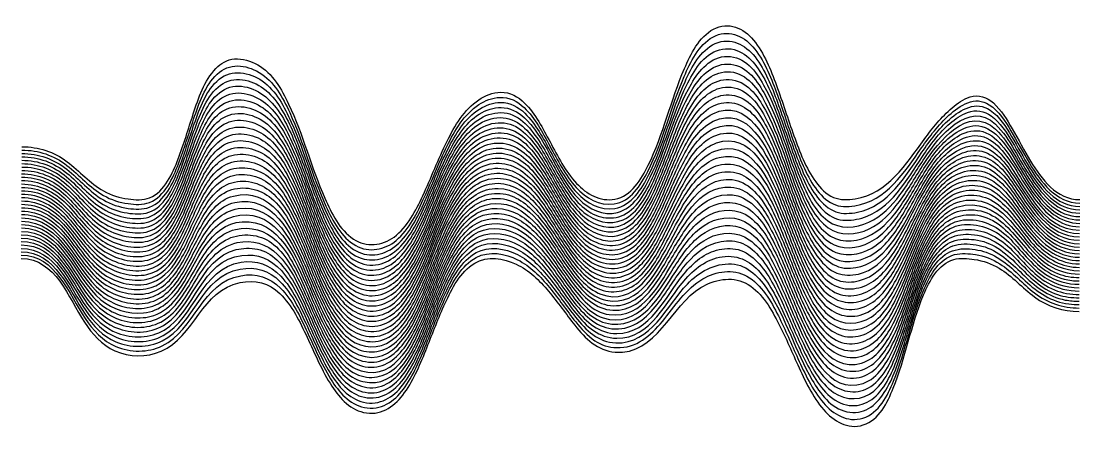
# Model space of a CAD drawing. Extents: x 0 to 173, y 63 to 129.
import ezdxf

# ---------------------------------------------------------------- set-up
doc = ezdxf.new("R2010")
doc.units = 0
doc.layers.add('ARTWORK', color=7, linetype='CONTINUOUS')

# ---------------------------------------------------------------- blocks, each defined once
blk = doc.blocks.new('BLOCK_3')
at = {"layer": 'ARTWORK', "color": 250}
for points, knots in [([(0.11, 108.73), (2.82, 108.73), (5.33, 107.92), (7.5, 106.28), (9.53, 104.75), (11.21, 102.77), (13.45, 101.52), (14.69, 100.83), (16.05, 100.39), (17.45, 100.21), (18.6, 100.06), (19.84, 99.97), (20.94, 100.41), (23.45, 101.43), (24.7, 104.42), (25.61, 106.76), (26.54, 109.17), (27.24, 111.65), (28.06, 114.09), (28.91, 116.65), (29.84, 119.5), (31.74, 121.49), (32.55, 122.34), (33.59, 122.96), (34.78, 123.06), (36.1, 123.17), (37.43, 122.71), (38.57, 122.08), (40.99, 120.75), (42.47, 118.1), (43.61, 115.69), (45.96, 110.72), (47.3, 105.35), (49.51, 100.32), (50.58, 97.89), (51.9, 95.17), (54.18, 93.67), (56.24, 92.3), (58.87, 92.55), (60.81, 94), (63.01, 95.65), (64.35, 98.31), (65.49, 100.74), (66.86, 103.68), (68, 106.72), (69.44, 109.62), (70.69, 112.14), (72.23, 114.8), (74.62, 116.39), (75.66, 117.09), (76.9, 117.58), (78.17, 117.61), (79.69, 117.65), (81.03, 116.91), (82.09, 115.86), (83.88, 114.08), (85.05, 111.71), (86.23, 109.51), (87.49, 107.16), (88.73, 104.72), (90.55, 102.75), (92.12, 101.03), (94.4, 99.72), (96.81, 100.18), (99.51, 100.69), (101.14, 103.45), (102.25, 105.71), (104.72, 110.76), (105.92, 116.33), (108.15, 121.48), (109.18, 123.85), (110.51, 126.66), (112.9, 127.94), (115.3, 129.22), (117.8, 128.1), (119.4, 126.14), (121.16, 124), (122.2, 121.29), (123.15, 118.72), (124.15, 116.01), (125.01, 113.24), (126, 110.51), (126.93, 107.92), (127.93, 105.24), (129.56, 102.99), (130.31, 101.96), (131.25, 100.98), (132.45, 100.47), (133.57, 99.99), (134.81, 100.04), (135.99, 100.23), (141.28, 101.07), (144.3, 105.95), (147.23, 109.92), (148.6, 111.77), (150.03, 113.6), (151.8, 115.07), (152.66, 115.8), (153.63, 116.53), (154.72, 116.87), (156.13, 117.31), (157.45, 116.83), (158.52, 115.88), (159.82, 114.72), (160.74, 113.15), (161.6, 111.66), (162.6, 109.91), (163.52, 108.12), (164.57, 106.4), (166.34, 103.49), (168.83, 100.1), (172.61, 100.1)], [0, 0, 0, 0, 1, 1, 1, 2, 2, 2, 3, 3, 3, 4, 4, 4, 5, 5, 5, 6, 6, 6, 7, 7, 7, 8, 8, 8, 9, 9, 9, 10, 10, 10, 11, 11, 11, 12, 12, 12, 13, 13, 13, 14, 14, 14, 15, 15, 15, 16, 16, 16, 17, 17, 17, 18, 18, 18, 19, 19, 19, 20, 20, 20, 21, 21, 21, 22, 22, 22, 23, 23, 23, 24, 24, 24, 25, 25, 25, 26, 26, 26, 27, 27, 27, 28, 28, 28, 29, 29, 29, 30, 30, 30, 31, 31, 31, 32, 32, 32, 33, 33, 33, 34, 34, 34, 35, 35, 35, 36, 36, 36, 37, 37, 37, 37]), ([(0.11, 108.18), (2.82, 108.18), (5.33, 107.33), (7.47, 105.67), (9.5, 104.09), (11.17, 102.07), (13.42, 100.79), (14.66, 100.08), (16.03, 99.63), (17.44, 99.44), (18.59, 99.29), (19.83, 99.2), (20.93, 99.64), (23.46, 100.64), (24.73, 103.62), (25.65, 105.96), (26.58, 108.34), (27.29, 110.81), (28.12, 113.22), (28.99, 115.77), (29.95, 118.67), (31.95, 120.58), (33.91, 122.45), (36.6, 122.17), (38.81, 120.86), (41.21, 119.43), (42.65, 116.74), (43.79, 114.29), (46.09, 109.33), (47.43, 103.99), (49.7, 99.02), (50.78, 96.64), (52.18, 93.93), (54.55, 92.6), (56.71, 91.39), (59.3, 91.9), (61.15, 93.44), (63.29, 95.25), (64.59, 97.96), (65.73, 100.46), (67, 103.24), (68.08, 106.11), (69.44, 108.85), (70.69, 111.36), (72.22, 114.01), (74.62, 115.6), (75.63, 116.26), (76.83, 116.73), (78.05, 116.78), (79.57, 116.85), (80.93, 116.15), (82.01, 115.11), (83.83, 113.38), (85.01, 111.03), (86.2, 108.85), (87.46, 106.52), (88.7, 104.09), (90.48, 102.1), (92.05, 100.38), (94.25, 99.03), (96.67, 99.4), (99.37, 99.8), (101.05, 102.47), (102.18, 104.7), (104.68, 109.64), (105.9, 115.12), (108.1, 120.19), (109.13, 122.55), (110.44, 125.31), (112.79, 126.63), (115.14, 127.95), (117.67, 126.95), (119.31, 125.03), (121.1, 122.93), (122.16, 120.23), (123.12, 117.67), (124.13, 114.97), (124.99, 112.22), (125.97, 109.5), (126.9, 106.92), (127.9, 104.25), (129.5, 102), (130.25, 100.95), (131.18, 99.95), (132.37, 99.4), (133.48, 98.89), (134.71, 98.91), (135.9, 99.09), (141.06, 99.87), (144.03, 104.62), (146.8, 108.53), (148.14, 110.42), (149.54, 112.31), (151.27, 113.87), (153.06, 115.48), (155.5, 117.12), (157.85, 115.59), (159.4, 114.59), (160.45, 112.87), (161.38, 111.31), (162.42, 109.57), (163.35, 107.76), (164.4, 106.03), (166.21, 103.04), (168.73, 99.54), (172.61, 99.54)], [0, 0, 0, 0, 1, 1, 1, 2, 2, 2, 3, 3, 3, 4, 4, 4, 5, 5, 5, 6, 6, 6, 7, 7, 7, 8, 8, 8, 9, 9, 9, 10, 10, 10, 11, 11, 11, 12, 12, 12, 13, 13, 13, 14, 14, 14, 15, 15, 15, 16, 16, 16, 17, 17, 17, 18, 18, 18, 19, 19, 19, 20, 20, 20, 21, 21, 21, 22, 22, 22, 23, 23, 23, 24, 24, 24, 25, 25, 25, 26, 26, 26, 27, 27, 27, 28, 28, 28, 29, 29, 29, 30, 30, 30, 31, 31, 31, 32, 32, 32, 33, 33, 33, 34, 34, 34, 35, 35, 35, 35]), ([(0.1, 107.63), (2.83, 107.63), (5.32, 106.75), (7.45, 105.05), (9.48, 103.43), (11.14, 101.37), (13.4, 100.05), (14.64, 99.33), (16.01, 98.87), (17.43, 98.67), (18.58, 98.52), (19.83, 98.43), (20.93, 98.86), (23.44, 99.84), (24.73, 102.75), (25.66, 105.07), (26.63, 107.5), (27.36, 110.02), (28.23, 112.49), (29.12, 115.01), (30.14, 117.98), (32.28, 119.74), (34.35, 121.45), (37.22, 120.92), (39.3, 119.47), (41.56, 117.87), (42.93, 115.21), (44.04, 112.75), (46.27, 107.8), (47.6, 102.5), (49.95, 97.61), (51.07, 95.28), (52.57, 92.59), (55.06, 91.51), (57.35, 90.52), (59.86, 91.34), (61.58, 93.01), (63.65, 95), (64.9, 97.78), (66.04, 100.36), (67.2, 102.99), (68.24, 105.67), (69.53, 108.24), (70.78, 110.73), (72.33, 113.37), (74.75, 114.88), (75.77, 115.52), (76.97, 115.95), (78.18, 115.96), (79.71, 115.97), (81.06, 115.23), (82.13, 114.19), (83.93, 112.43), (85.12, 110.09), (86.32, 107.91), (87.58, 105.6), (88.82, 103.19), (90.62, 101.24), (92.19, 99.54), (94.41, 98.25), (96.8, 98.67), (99.51, 99.14), (101.17, 101.84), (102.31, 104.09), (104.76, 108.97), (105.98, 114.37), (108.24, 119.34), (109.3, 121.68), (110.71, 124.46), (113.18, 125.57), (115.68, 126.69), (118.09, 125.39), (119.65, 123.39), (121.34, 121.22), (122.37, 118.55), (123.32, 115.99), (124.32, 113.29), (125.19, 110.55), (126.18, 107.85), (127.13, 105.29), (128.17, 102.62), (129.86, 100.45), (130.64, 99.46), (131.61, 98.55), (132.81, 98.12), (133.94, 97.72), (135.2, 97.82), (136.35, 98.05), (141.37, 99.05), (144.19, 103.95), (146.87, 107.83), (148.2, 109.75), (149.59, 111.66), (151.35, 113.2), (153.2, 114.82), (155.67, 116.29), (158.01, 114.69), (159.51, 113.65), (160.55, 111.96), (161.47, 110.42), (162.48, 108.75), (163.39, 107.02), (164.41, 105.36), (166.23, 102.39), (168.76, 98.99), (172.6, 98.99)], [0, 0, 0, 0, 1, 1, 1, 2, 2, 2, 3, 3, 3, 4, 4, 4, 5, 5, 5, 6, 6, 6, 7, 7, 7, 8, 8, 8, 9, 9, 9, 10, 10, 10, 11, 11, 11, 12, 12, 12, 13, 13, 13, 14, 14, 14, 15, 15, 15, 16, 16, 16, 17, 17, 17, 18, 18, 18, 19, 19, 19, 20, 20, 20, 21, 21, 21, 22, 22, 22, 23, 23, 23, 24, 24, 24, 25, 25, 25, 26, 26, 26, 27, 27, 27, 28, 28, 28, 29, 29, 29, 30, 30, 30, 31, 31, 31, 32, 32, 32, 33, 33, 33, 34, 34, 34, 35, 35, 35, 35]), ([(0.1, 107.07), (2.83, 107.07), (5.32, 106.17), (7.43, 104.44), (9.46, 102.78), (11.1, 100.67), (13.37, 99.32), (14.57, 98.6), (15.9, 98.13), (17.29, 97.92), (18.43, 97.75), (19.69, 97.65), (20.8, 98.04), (23.31, 98.91), (24.65, 101.73), (25.59, 104.01), (26.62, 106.49), (27.38, 109.08), (28.29, 111.61), (29.2, 114.12), (30.27, 117.14), (32.5, 118.79), (34.63, 120.37), (37.53, 119.72), (39.52, 118.23), (41.72, 116.58), (43.06, 113.94), (44.16, 111.49), (46.36, 106.56), (47.7, 101.27), (50.1, 96.43), (51.26, 94.1), (52.85, 91.41), (55.45, 90.53), (57.84, 89.72), (60.25, 90.75), (61.9, 92.51), (63.9, 94.64), (65.12, 97.45), (66.28, 100.1), (67.42, 102.73), (68.46, 105.42), (69.79, 107.97), (71.06, 110.4), (72.66, 112.98), (75.15, 114.31), (76.24, 114.9), (77.51, 115.24), (78.75, 115.1), (80.21, 114.94), (81.44, 114.11), (82.43, 113.07), (86.03, 109.32), (87.29, 103.89), (90.96, 100.18), (92.57, 98.56), (94.89, 97.39), (97.22, 98), (99.87, 98.7), (101.45, 101.47), (102.57, 103.75), (104.93, 108.59), (106.15, 113.9), (108.5, 118.74), (109.62, 121.05), (111.21, 123.83), (113.86, 124.56), (116.54, 125.3), (118.75, 123.55), (120.18, 121.45), (121.72, 119.18), (122.71, 116.55), (123.64, 113.99), (124.62, 111.3), (125.49, 108.57), (126.52, 105.9), (127.49, 103.39), (128.58, 100.7), (130.44, 98.69), (131.28, 97.79), (132.32, 97.05), (133.55, 96.81), (134.69, 96.6), (135.95, 96.78), (137.05, 97.1), (141.78, 98.46), (144.37, 103.33), (146.94, 107.12), (148.25, 109.07), (149.65, 111), (151.44, 112.53), (152.29, 113.26), (153.25, 113.95), (154.31, 114.33), (155.65, 114.82), (157.01, 114.6), (158.16, 113.77), (159.63, 112.7), (160.65, 111.06), (161.57, 109.53), (162.57, 107.88), (163.48, 106.18), (164.51, 104.55), (166.33, 101.65), (168.84, 98.44), (172.6, 98.44)], [0, 0, 0, 0, 1, 1, 1, 2, 2, 2, 3, 3, 3, 4, 4, 4, 5, 5, 5, 6, 6, 6, 7, 7, 7, 8, 8, 8, 9, 9, 9, 10, 10, 10, 11, 11, 11, 12, 12, 12, 13, 13, 13, 14, 14, 14, 15, 15, 15, 16, 16, 16, 17, 17, 17, 18, 18, 18, 19, 19, 19, 20, 20, 20, 21, 21, 21, 22, 22, 22, 23, 23, 23, 24, 24, 24, 25, 25, 25, 26, 26, 26, 27, 27, 27, 28, 28, 28, 29, 29, 29, 30, 30, 30, 31, 31, 31, 32, 32, 32, 33, 33, 33, 34, 34, 34, 35, 35, 35, 35]), ([(0.1, 106.52), (2.84, 106.52), (5.31, 105.58), (7.41, 103.82), (9.43, 102.12), (11.07, 99.97), (13.35, 98.58), (14.55, 97.85), (15.88, 97.37), (17.28, 97.15), (18.42, 96.98), (19.68, 96.88), (20.8, 97.26), (23.3, 98.11), (24.64, 100.86), (25.6, 103.12), (26.86, 106.08), (27.71, 109.2), (28.92, 112.18), (29.85, 114.46), (31.13, 117.27), (33.57, 118.27), (35.98, 119.26), (38.85, 118), (40.57, 116.24), (42.51, 114.26), (43.72, 111.61), (44.77, 109.07), (45.82, 106.54), (46.71, 103.95), (47.67, 101.38), (48.61, 98.83), (49.6, 96.25), (51, 93.91), (52.29, 91.76), (54.16, 89.57), (56.85, 89.42), (59.43, 89.28), (61.45, 90.92), (62.89, 92.9), (64.65, 95.32), (65.8, 98.16), (66.95, 100.89), (68.04, 103.47), (69.1, 106.07), (70.51, 108.49), (71.85, 110.79), (73.64, 113.13), (76.27, 113.99), (77.55, 114.4), (78.92, 114.43), (80.17, 113.9), (81.38, 113.38), (82.36, 112.43), (83.18, 111.41), (84.82, 109.38), (85.99, 107.01), (87.28, 104.76), (88.52, 102.58), (89.85, 100.28), (91.83, 98.68), (93.61, 97.23), (96.12, 96.54), (98.26, 97.64), (100.69, 98.89), (102.07, 101.71), (103.14, 104.09), (105.34, 108.98), (106.57, 114.35), (109.27, 119.02), (110.54, 121.2), (112.42, 123.48), (115.16, 123.48), (117.96, 123.48), (119.83, 121.02), (121.06, 118.8), (123.74, 113.96), (124.97, 108.45), (127.1, 103.38), (128.12, 100.96), (129.35, 98.23), (131.52, 96.63), (133.47, 95.19), (136.09, 95.45), (138.2, 96.4), (140.29, 97.35), (141.91, 99.06), (143.27, 100.86), (144.74, 102.8), (145.97, 104.9), (147.33, 106.92), (149.62, 110.32), (154.48, 116.5), (158.86, 112.39), (160.11, 111.22), (161.03, 109.71), (161.91, 108.25), (162.86, 106.66), (163.75, 105.03), (164.78, 103.48), (166.58, 100.74), (169.04, 97.89), (172.6, 97.89)], [0, 0, 0, 0, 1, 1, 1, 2, 2, 2, 3, 3, 3, 4, 4, 4, 5, 5, 5, 6, 6, 6, 7, 7, 7, 8, 8, 8, 9, 9, 9, 10, 10, 10, 11, 11, 11, 12, 12, 12, 13, 13, 13, 14, 14, 14, 15, 15, 15, 16, 16, 16, 17, 17, 17, 18, 18, 18, 19, 19, 19, 20, 20, 20, 21, 21, 21, 22, 22, 22, 23, 23, 23, 24, 24, 24, 25, 25, 25, 26, 26, 26, 27, 27, 27, 28, 28, 28, 29, 29, 29, 30, 30, 30, 31, 31, 31, 32, 32, 32, 33, 33, 33, 34, 34, 34, 34]), ([(0.09, 105.97), (2.84, 105.97), (5.31, 105), (7.39, 103.21), (9.41, 101.46), (11.03, 99.27), (13.32, 97.85), (14.53, 97.1), (15.87, 96.6), (17.27, 96.39), (18.41, 96.21), (19.67, 96.11), (20.79, 96.48), (23.28, 97.31), (24.64, 100), (25.61, 102.23), (26.86, 105.14), (27.72, 108.2), (28.94, 111.13), (29.88, 113.39), (31.15, 116.15), (33.57, 117.15), (35.96, 118.14), (38.82, 116.93), (40.55, 115.2), (42.5, 113.25), (43.71, 110.62), (44.77, 108.11), (46.86, 103.13), (48.19, 97.71), (51, 93.05), (52.29, 90.91), (54.17, 88.73), (56.85, 88.59), (59.43, 88.45), (61.46, 90.09), (62.89, 92.08), (64.62, 94.47), (65.76, 97.27), (66.9, 99.97), (67.98, 102.53), (69.03, 105.13), (70.42, 107.55), (71.74, 109.86), (73.51, 112.24), (76.13, 113.13), (77.39, 113.56), (78.76, 113.62), (80.01, 113.13), (81.26, 112.64), (82.27, 111.71), (83.12, 110.69), (84.78, 108.7), (85.96, 106.35), (87.24, 104.11), (88.48, 101.94), (89.81, 99.64), (91.75, 98.02), (93.5, 96.56), (95.97, 95.8), (98.13, 96.81), (100.58, 97.95), (101.99, 100.71), (103.08, 103.04), (105.32, 107.89), (106.55, 113.23), (109.28, 117.84), (110.56, 120), (112.45, 122.23), (115.18, 122.23), (117.97, 122.23), (119.84, 119.78), (121.08, 117.56), (123.77, 112.75), (125.01, 107.27), (127.14, 102.22), (128.16, 99.81), (129.39, 97.09), (131.57, 95.5), (133.52, 94.07), (136.14, 94.32), (138.25, 95.31), (140.3, 96.27), (141.87, 97.99), (143.2, 99.79), (144.66, 101.78), (145.87, 103.93), (147.23, 105.98), (149.51, 109.47), (154.4, 115.73), (158.87, 111.58), (160.12, 110.43), (161.04, 108.95), (161.92, 107.51), (162.87, 105.94), (163.77, 104.34), (164.78, 102.82), (166.6, 100.11), (169.06, 97.33), (172.59, 97.33)], [0, 0, 0, 0, 1, 1, 1, 2, 2, 2, 3, 3, 3, 4, 4, 4, 5, 5, 5, 6, 6, 6, 7, 7, 7, 8, 8, 8, 9, 9, 9, 10, 10, 10, 11, 11, 11, 12, 12, 12, 13, 13, 13, 14, 14, 14, 15, 15, 15, 16, 16, 16, 17, 17, 17, 18, 18, 18, 19, 19, 19, 20, 20, 20, 21, 21, 21, 22, 22, 22, 23, 23, 23, 24, 24, 24, 25, 25, 25, 26, 26, 26, 27, 27, 27, 28, 28, 28, 29, 29, 29, 30, 30, 30, 31, 31, 31, 32, 32, 32, 33, 33, 33, 33]), ([(0.09, 105.42), (2.85, 105.42), (5.31, 104.41), (7.37, 102.59), (9.39, 100.81), (11, 98.57), (13.3, 97.11), (14.5, 96.35), (15.85, 95.84), (17.25, 95.62), (18.41, 95.44), (19.67, 95.34), (20.79, 95.71), (23.26, 96.51), (24.63, 99.13), (25.61, 101.35), (26.88, 104.2), (27.74, 107.21), (28.95, 110.08), (29.9, 112.33), (31.18, 115.03), (33.57, 116.02), (35.95, 117.01), (38.8, 115.87), (40.53, 114.17), (42.52, 112.21), (43.75, 109.55), (44.82, 107.01), (45.87, 104.51), (46.76, 101.96), (47.72, 99.42), (48.67, 96.9), (49.67, 94.34), (51.09, 92.04), (52.41, 89.91), (54.32, 87.82), (57, 87.75), (59.59, 87.68), (61.58, 89.39), (62.99, 91.4), (64.69, 93.81), (65.81, 96.61), (66.95, 99.32), (68.04, 101.9), (69.1, 104.51), (70.51, 106.94), (71.84, 109.22), (73.64, 111.56), (76.28, 112.37), (77.56, 112.76), (78.95, 112.76), (80.19, 112.23), (81.41, 111.7), (82.4, 110.76), (83.24, 109.75), (84.89, 107.76), (86.07, 105.41), (87.36, 103.18), (88.61, 101.04), (89.94, 98.77), (91.89, 97.18), (93.65, 95.75), (96.12, 95.06), (98.25, 96.1), (100.7, 97.29), (102.11, 100.06), (103.2, 102.41), (104.3, 104.78), (105.18, 107.24), (106.12, 109.67), (107.09, 112.22), (108.1, 114.81), (109.58, 117.12), (110.93, 119.22), (112.94, 121.2), (115.63, 120.95), (118.38, 120.7), (120.15, 118.13), (121.33, 115.91), (123.92, 111.07), (125.17, 105.64), (127.37, 100.62), (128.41, 98.26), (129.71, 95.54), (131.98, 94.13), (133.99, 92.88), (136.65, 93.31), (138.64, 94.39), (140.66, 95.5), (142.17, 97.32), (143.46, 99.19), (144.88, 101.25), (146.08, 103.46), (147.45, 105.55), (148.74, 107.52), (150.19, 109.48), (152.14, 110.83), (153.16, 111.54), (154.35, 112.14), (155.61, 112.17), (157.06, 112.2), (158.3, 111.4), (159.28, 110.39), (161.62, 107.99), (163, 104.77), (164.88, 102.03), (166.69, 99.39), (169.14, 96.78), (172.59, 96.78)], [0, 0, 0, 0, 1, 1, 1, 2, 2, 2, 3, 3, 3, 4, 4, 4, 5, 5, 5, 6, 6, 6, 7, 7, 7, 8, 8, 8, 9, 9, 9, 10, 10, 10, 11, 11, 11, 12, 12, 12, 13, 13, 13, 14, 14, 14, 15, 15, 15, 16, 16, 16, 17, 17, 17, 18, 18, 18, 19, 19, 19, 20, 20, 20, 21, 21, 21, 22, 22, 22, 23, 23, 23, 24, 24, 24, 25, 25, 25, 26, 26, 26, 27, 27, 27, 28, 28, 28, 29, 29, 29, 30, 30, 30, 31, 31, 31, 32, 32, 32, 33, 33, 33, 34, 34, 34, 35, 35, 35, 36, 36, 36, 36]), ([(0.09, 104.86), (2.86, 104.86), (5.3, 103.83), (7.34, 101.98), (9.36, 100.15), (10.96, 97.87), (13.27, 96.37), (14.48, 95.59), (15.83, 95.08), (17.24, 94.85), (18.4, 94.66), (19.66, 94.57), (20.79, 94.93), (23.24, 95.72), (24.63, 98.27), (25.62, 100.46), (26.89, 103.26), (27.75, 106.22), (28.97, 109.04), (29.92, 111.26), (31.21, 113.91), (33.58, 114.9), (35.93, 115.89), (38.77, 114.81), (40.52, 113.13), (42.51, 111.2), (43.74, 108.56), (44.82, 106.05), (45.87, 103.57), (46.76, 101.03), (47.72, 98.52), (48.7, 95.96), (49.71, 93.36), (51.19, 91.03), (52.53, 88.92), (54.47, 86.91), (57.15, 86.91), (59.74, 86.91), (61.69, 88.69), (63.08, 90.71), (66.29, 95.39), (67.61, 101.1), (70.42, 106), (71.74, 108.3), (73.51, 110.66), (76.14, 111.51), (77.41, 111.92), (78.78, 111.95), (80.04, 111.46), (81.29, 110.97), (82.31, 110.04), (83.17, 109.03), (84.84, 107.07), (86.04, 104.75), (87.33, 102.54), (88.57, 100.39), (89.89, 98.14), (91.82, 96.52), (93.55, 95.07), (95.96, 94.32), (98.12, 95.27), (100.62, 96.37), (102.09, 99.15), (103.2, 101.5), (104.32, 103.87), (105.22, 106.34), (106.18, 108.77), (107.18, 111.32), (108.22, 113.94), (109.78, 116.22), (111.18, 118.26), (113.29, 120.07), (115.94, 119.66), (118.68, 119.24), (120.39, 116.55), (121.56, 114.29), (124.07, 109.42), (125.33, 104.02), (127.6, 99.04), (128.68, 96.69), (130.08, 93.9), (132.53, 92.73), (134.62, 91.73), (137.26, 92.38), (139.13, 93.58), (141.1, 94.85), (142.54, 96.8), (143.79, 98.74), (145.17, 100.88), (146.36, 103.14), (147.76, 105.26), (149.05, 107.21), (150.55, 109.14), (152.59, 110.36), (153.69, 111.02), (154.97, 111.5), (156.28, 111.31), (157.72, 111.09), (158.89, 110.1), (159.81, 109.03), (161.91, 106.59), (163.27, 103.61), (165.15, 101.01), (166.94, 98.53), (169.34, 96.23), (172.59, 96.23)], [0, 0, 0, 0, 1, 1, 1, 2, 2, 2, 3, 3, 3, 4, 4, 4, 5, 5, 5, 6, 6, 6, 7, 7, 7, 8, 8, 8, 9, 9, 9, 10, 10, 10, 11, 11, 11, 12, 12, 12, 13, 13, 13, 14, 14, 14, 15, 15, 15, 16, 16, 16, 17, 17, 17, 18, 18, 18, 19, 19, 19, 20, 20, 20, 21, 21, 21, 22, 22, 22, 23, 23, 23, 24, 24, 24, 25, 25, 25, 26, 26, 26, 27, 27, 27, 28, 28, 28, 29, 29, 29, 30, 30, 30, 31, 31, 31, 32, 32, 32, 33, 33, 33, 34, 34, 34, 35, 35, 35, 35]), ([(0.08, 104.31), (2.86, 104.31), (5.3, 103.24), (7.32, 101.36), (9.34, 99.49), (10.93, 97.17), (13.25, 95.64), (14.41, 94.87), (15.72, 94.35), (17.1, 94.1), (18.25, 93.9), (19.52, 93.79), (20.65, 94.11), (23.11, 94.81), (24.54, 97.26), (25.55, 99.42), (26.84, 102.15), (27.71, 105.06), (28.91, 107.83), (29.87, 110.05), (31.13, 112.67), (33.46, 113.73), (35.81, 114.8), (38.71, 113.78), (40.5, 112.09), (42.54, 110.17), (43.79, 107.49), (44.87, 104.95), (45.92, 102.49), (46.81, 99.96), (47.77, 97.47), (48.76, 94.92), (49.78, 92.33), (51.28, 90.03), (52.65, 87.93), (54.63, 86.01), (57.3, 86.08), (59.89, 86.14), (61.81, 88), (63.18, 90.04), (66.34, 94.77), (67.65, 100.48), (70.51, 105.38), (71.84, 107.66), (73.64, 109.98), (76.28, 110.75), (77.58, 111.12), (78.97, 111.09), (80.22, 110.56), (81.4, 110.05), (82.37, 109.16), (83.2, 108.2), (84.87, 106.26), (86.08, 103.95), (87.37, 101.75), (88.62, 99.62), (89.94, 97.38), (91.85, 95.78), (93.57, 94.33), (95.96, 93.58), (98.12, 94.5), (100.6, 95.56), (102.08, 98.28), (103.2, 100.59), (104.34, 102.96), (105.26, 105.43), (106.24, 107.86), (107.27, 110.42), (108.34, 113.06), (109.99, 115.3), (111.44, 117.28), (113.64, 118.91), (116.23, 118.36), (118.92, 117.78), (120.57, 115.07), (121.71, 112.8), (124.18, 107.92), (125.45, 102.55), (127.77, 97.61), (128.86, 95.29), (130.33, 92.52), (132.84, 91.49), (134.98, 90.61), (137.58, 91.37), (139.39, 92.65), (141.33, 94.03), (142.73, 96.06), (143.96, 98.06), (145.31, 100.26), (146.48, 102.56), (147.91, 104.72), (149.19, 106.67), (150.73, 108.59), (152.81, 109.72), (153.92, 110.32), (155.19, 110.71), (156.45, 110.47), (157.89, 110.18), (159.03, 109.17), (159.95, 108.09), (161.97, 105.72), (163.32, 102.86), (165.16, 100.36), (166.96, 97.9), (169.36, 95.68), (172.58, 95.68)], [0, 0, 0, 0, 1, 1, 1, 2, 2, 2, 3, 3, 3, 4, 4, 4, 5, 5, 5, 6, 6, 6, 7, 7, 7, 8, 8, 8, 9, 9, 9, 10, 10, 10, 11, 11, 11, 12, 12, 12, 13, 13, 13, 14, 14, 14, 15, 15, 15, 16, 16, 16, 17, 17, 17, 18, 18, 18, 19, 19, 19, 20, 20, 20, 21, 21, 21, 22, 22, 22, 23, 23, 23, 24, 24, 24, 25, 25, 25, 26, 26, 26, 27, 27, 27, 28, 28, 28, 29, 29, 29, 30, 30, 30, 31, 31, 31, 32, 32, 32, 33, 33, 33, 34, 34, 34, 35, 35, 35, 35]), ([(0.08, 103.76), (2.87, 103.76), (5.3, 102.65), (7.3, 100.75), (9.31, 98.84), (10.89, 96.47), (13.22, 94.9), (14.39, 94.12), (15.7, 93.58), (17.08, 93.34), (18.24, 93.13), (19.51, 93.02), (20.65, 93.34), (23.08, 94.01), (24.53, 96.4), (25.56, 98.53), (26.85, 101.21), (27.73, 104.07), (28.93, 106.79), (29.89, 108.98), (31.16, 111.55), (33.46, 112.6), (35.8, 113.67), (38.68, 112.71), (40.48, 111.05), (42.52, 109.16), (43.78, 106.5), (44.87, 103.99), (45.92, 101.55), (46.81, 99.05), (47.77, 96.57), (48.76, 94.04), (49.79, 91.46), (51.28, 89.18), (52.66, 87.08), (54.63, 85.18), (57.3, 85.25), (59.9, 85.31), (61.82, 87.18), (63.18, 89.22), (66.3, 93.92), (67.62, 99.57), (70.42, 104.44), (71.74, 106.73), (73.51, 109.09), (76.14, 109.89), (77.42, 110.28), (78.81, 110.28), (80.06, 109.79), (81.27, 109.31), (82.28, 108.44), (83.13, 107.47), (84.82, 105.57), (86.04, 103.28), (87.33, 101.1), (88.58, 98.98), (89.89, 96.75), (91.78, 95.12), (93.54, 93.59), (96.01, 92.79), (98.24, 93.78), (100.69, 94.87), (102.16, 97.55), (103.28, 99.85), (104.43, 102.21), (105.36, 104.67), (106.36, 107.09), (107.44, 109.7), (108.57, 112.43), (110.4, 114.61), (111.96, 116.49), (114.33, 117.79), (116.79, 116.95), (119.36, 116.07), (120.89, 113.33), (122, 111.04), (124.38, 106.14), (125.65, 100.79), (128.08, 95.91), (129.21, 93.64), (130.8, 90.91), (133.43, 90.18), (135.65, 89.57), (138.12, 90.49), (139.85, 91.9), (141.74, 93.45), (143.07, 95.59), (144.28, 97.67), (145.58, 99.93), (146.75, 102.27), (148.22, 104.43), (149.52, 106.36), (151.12, 108.22), (153.29, 109.19), (154.54, 109.74), (155.94, 109.93), (157.24, 109.42), (158.57, 108.89), (159.6, 107.79), (160.46, 106.69), (163.72, 102.53), (166.27, 95.12), (172.58, 95.12)], [0, 0, 0, 0, 1, 1, 1, 2, 2, 2, 3, 3, 3, 4, 4, 4, 5, 5, 5, 6, 6, 6, 7, 7, 7, 8, 8, 8, 9, 9, 9, 10, 10, 10, 11, 11, 11, 12, 12, 12, 13, 13, 13, 14, 14, 14, 15, 15, 15, 16, 16, 16, 17, 17, 17, 18, 18, 18, 19, 19, 19, 20, 20, 20, 21, 21, 21, 22, 22, 22, 23, 23, 23, 24, 24, 24, 25, 25, 25, 26, 26, 26, 27, 27, 27, 28, 28, 28, 29, 29, 29, 30, 30, 30, 31, 31, 31, 32, 32, 32, 33, 33, 33, 34, 34, 34, 34]), ([(0.07, 102.65), (2.95, 102.65), (5.38, 101.42), (7.38, 99.4), (9.36, 97.38), (10.94, 94.94), (13.32, 93.34), (15.35, 91.97), (18.35, 91.11), (20.78, 91.82), (23.16, 92.52), (24.61, 94.82), (25.65, 96.91), (26.94, 99.49), (27.82, 102.25), (29.03, 104.86), (30.02, 106.99), (31.32, 109.43), (33.59, 110.41), (35.92, 111.42), (38.76, 110.52), (40.56, 108.87), (42.62, 106.98), (43.88, 104.32), (44.98, 101.8), (46.03, 99.39), (46.92, 96.92), (47.89, 94.48), (48.9, 91.92), (49.97, 89.3), (51.57, 87.04), (53.03, 85), (55.1, 83.34), (57.74, 83.61), (60.33, 83.87), (62.16, 85.94), (63.45, 88.02), (66.42, 92.79), (67.74, 98.38), (70.61, 103.2), (71.94, 105.45), (73.78, 107.72), (76.44, 108.35), (79.2, 109), (81.6, 107.64), (83.37, 105.6), (85.04, 103.68), (86.27, 101.42), (87.58, 99.25), (88.83, 97.18), (90.15, 95), (92.05, 93.45), (94.05, 91.8), (96.81, 91.25), (99.08, 92.68), (101.38, 94.12), (102.73, 96.81), (103.85, 99.19), (105.23, 102.1), (106.33, 105.13), (107.77, 108), (108.92, 110.31), (110.39, 112.93), (112.8, 114.12), (118.42, 116.91), (121.72, 109.66), (123.38, 105.58), (124.42, 103.01), (125.32, 100.38), (126.33, 97.8), (127.32, 95.28), (128.39, 92.67), (130.06, 90.52), (130.84, 89.52), (131.8, 88.6), (132.99, 88.12), (134.1, 87.67), (135.35, 87.69), (136.51, 87.96), (138.8, 88.49), (140.56, 90.15), (141.92, 92), (145, 96.19), (146.47, 101.5), (150.07, 105.33), (151.7, 107.07), (154.16, 108.58), (156.64, 107.98), (159.22, 107.35), (160.87, 104.76), (162.24, 102.69), (164.72, 98.97), (167.48, 94.02), (172.57, 94.02)], [0, 0, 0, 0, 1, 1, 1, 2, 2, 2, 3, 3, 3, 4, 4, 4, 5, 5, 5, 6, 6, 6, 7, 7, 7, 8, 8, 8, 9, 9, 9, 10, 10, 10, 11, 11, 11, 12, 12, 12, 13, 13, 13, 14, 14, 14, 15, 15, 15, 16, 16, 16, 17, 17, 17, 18, 18, 18, 19, 19, 19, 20, 20, 20, 21, 21, 21, 22, 22, 22, 23, 23, 23, 24, 24, 24, 25, 25, 25, 26, 26, 26, 27, 27, 27, 28, 28, 28, 29, 29, 29, 30, 30, 30, 31, 31, 31, 31]), ([(0.08, 103.21), (2.94, 103.21), (5.39, 102.01), (7.4, 100.02), (9.39, 98.05), (10.97, 95.64), (13.34, 94.07), (15.37, 92.73), (18.37, 91.88), (20.78, 92.6), (23.18, 93.32), (24.61, 95.68), (25.64, 97.8), (26.92, 100.43), (27.81, 103.24), (29.02, 105.9), (29.99, 108.06), (31.29, 110.55), (33.59, 111.53), (35.94, 112.54), (38.79, 111.58), (40.58, 109.9), (42.63, 107.98), (43.89, 105.29), (44.98, 102.75), (46.03, 100.32), (46.92, 97.83), (47.89, 95.38), (48.9, 92.8), (49.97, 90.17), (51.57, 87.9), (53.02, 85.85), (55.09, 84.17), (57.74, 84.44), (60.32, 84.7), (62.15, 86.75), (63.45, 88.83), (66.46, 93.64), (67.77, 99.29), (70.7, 104.14), (72.05, 106.37), (73.91, 108.61), (76.58, 109.2), (79.36, 109.8), (81.7, 108.39), (83.43, 106.33), (85.08, 104.37), (86.3, 102.09), (87.62, 99.9), (88.87, 97.83), (90.2, 95.64), (92.12, 94.11), (94.13, 92.51), (96.86, 92.03), (99.08, 93.46), (101.39, 94.95), (102.74, 97.71), (103.85, 100.13), (104.98, 102.57), (105.93, 105.1), (107.03, 107.56), (108.16, 110.1), (109.47, 112.92), (111.71, 114.67), (113.66, 116.21), (116.3, 116.4), (118.33, 114.88), (120.5, 113.26), (121.75, 110.55), (122.8, 108.13), (123.89, 105.58), (124.79, 102.96), (125.76, 100.37), (126.71, 97.84), (127.69, 95.27), (129.11, 92.96), (130.48, 90.74), (132.42, 88.75), (135.21, 88.9), (137.55, 89.03), (139.54, 90.28), (141.07, 92), (144.53, 95.87), (146.03, 101.06), (149.25, 105.11), (150.66, 106.89), (152.59, 108.56), (154.94, 108.88), (157.89, 109.27), (159.93, 106.78), (161.44, 104.6), (164.2, 100.63), (166.92, 94.57), (172.58, 94.57)], [0, 0, 0, 0, 1, 1, 1, 2, 2, 2, 3, 3, 3, 4, 4, 4, 5, 5, 5, 6, 6, 6, 7, 7, 7, 8, 8, 8, 9, 9, 9, 10, 10, 10, 11, 11, 11, 12, 12, 12, 13, 13, 13, 14, 14, 14, 15, 15, 15, 16, 16, 16, 17, 17, 17, 18, 18, 18, 19, 19, 19, 20, 20, 20, 21, 21, 21, 22, 22, 22, 23, 23, 23, 24, 24, 24, 25, 25, 25, 26, 26, 26, 27, 27, 27, 28, 28, 28, 29, 29, 29, 30, 30, 30, 31, 31, 31, 31]), ([(0.07, 102.1), (2.96, 102.1), (5.38, 100.83), (7.35, 98.78), (9.34, 96.73), (10.9, 94.24), (13.29, 92.6), (15.3, 91.22), (18.22, 90.38), (20.64, 91.01), (23.02, 91.63), (24.51, 93.82), (25.58, 95.89), (26.89, 98.4), (27.79, 101.1), (28.98, 103.67), (29.97, 105.79), (31.25, 108.2), (33.47, 109.24), (35.75, 110.3), (38.6, 109.52), (40.43, 107.93), (42.56, 106.09), (43.86, 103.38), (44.98, 100.84), (46.03, 98.45), (46.92, 96), (47.89, 93.58), (48.93, 90.99), (50.01, 88.32), (51.67, 86.06), (53.15, 84.04), (55.26, 82.45), (57.88, 82.79), (60.47, 83.12), (62.27, 85.25), (63.54, 87.35), (66.44, 92.11), (67.76, 97.64), (70.61, 102.43), (71.94, 104.66), (73.78, 106.94), (76.44, 107.54), (79.15, 108.15), (81.53, 106.86), (83.3, 104.88), (84.99, 102.99), (86.23, 100.75), (87.54, 98.6), (88.8, 96.53), (90.11, 94.37), (91.98, 92.79), (93.98, 91.09), (96.75, 90.48), (99.08, 91.89), (101.36, 93.28), (102.73, 95.92), (103.85, 98.25), (105.23, 101.09), (106.34, 104.07), (107.77, 106.88), (108.94, 109.16), (110.42, 111.72), (112.81, 112.88), (118.49, 115.65), (121.8, 108.33), (123.46, 104.22), (124.51, 101.66), (125.41, 99.04), (126.43, 96.47), (127.42, 93.97), (128.5, 91.36), (130.21, 89.25), (131, 88.27), (131.97, 87.39), (133.17, 86.95), (134.29, 86.53), (135.55, 86.58), (136.69, 86.88), (138.99, 87.47), (140.71, 89.22), (142.03, 91.11), (143.57, 93.32), (144.71, 95.77), (145.94, 98.16), (147.12, 100.45), (148.35, 102.81), (150.15, 104.68), (151.78, 106.38), (154.22, 107.76), (156.65, 107.16), (159.26, 106.52), (160.93, 103.93), (162.34, 101.83), (164.8, 98.18), (167.56, 93.46), (172.57, 93.46)], [0, 0, 0, 0, 1, 1, 1, 2, 2, 2, 3, 3, 3, 4, 4, 4, 5, 5, 5, 6, 6, 6, 7, 7, 7, 8, 8, 8, 9, 9, 9, 10, 10, 10, 11, 11, 11, 12, 12, 12, 13, 13, 13, 14, 14, 14, 15, 15, 15, 16, 16, 16, 17, 17, 17, 18, 18, 18, 19, 19, 19, 20, 20, 20, 21, 21, 21, 22, 22, 22, 23, 23, 23, 24, 24, 24, 25, 25, 25, 26, 26, 26, 27, 27, 27, 28, 28, 28, 29, 29, 29, 30, 30, 30, 31, 31, 31, 32, 32, 32, 32]), ([(0.07, 101.55), (2.97, 101.55), (5.37, 100.24), (7.33, 98.17), (9.31, 96.07), (10.87, 93.53), (13.27, 91.86), (15.29, 90.45), (18.19, 89.62), (20.64, 90.24), (23, 90.84), (24.51, 92.97), (25.59, 95), (26.9, 97.46), (27.8, 100.11), (29, 102.63), (29.99, 104.73), (31.28, 107.09), (33.48, 108.12), (35.74, 109.18), (38.57, 108.46), (40.42, 106.9), (42.55, 105.08), (43.86, 102.4), (44.97, 99.89), (46.03, 97.52), (46.92, 95.09), (47.89, 92.68), (48.93, 90.1), (50.02, 87.46), (51.67, 85.21), (53.15, 83.2), (55.26, 81.62), (57.88, 81.95), (60.47, 82.29), (62.27, 84.43), (63.54, 86.54), (66.41, 91.26), (67.73, 96.73), (70.52, 101.49), (71.83, 103.74), (73.64, 106.05), (76.3, 106.69), (79, 107.35), (81.43, 106.11), (83.24, 104.15), (84.94, 102.3), (86.19, 100.08), (87.5, 97.94), (88.77, 95.89), (90.07, 93.73), (91.91, 92.12), (93.95, 90.35), (96.8, 89.69), (99.19, 91.18), (101.44, 92.58), (102.8, 95.17), (103.93, 97.47), (105.3, 100.26), (106.42, 103.17), (107.87, 105.92), (109.04, 108.15), (110.55, 110.62), (112.95, 111.69), (118.65, 114.25), (121.87, 106.99), (123.55, 102.87), (124.59, 100.31), (125.5, 97.71), (126.53, 95.15), (127.55, 92.62), (128.66, 89.95), (130.47, 87.86), (131.28, 86.92), (132.28, 86.1), (133.48, 85.74), (134.62, 85.39), (135.88, 85.49), (137, 85.84), (139.29, 86.55), (140.94, 88.42), (142.22, 90.36), (143.72, 92.65), (144.85, 95.17), (146.08, 97.61), (147.24, 99.91), (148.48, 102.29), (150.33, 104.12), (152.03, 105.81), (154.56, 107.02), (156.98, 106.25), (159.53, 105.44), (161.15, 102.86), (162.58, 100.76), (165, 97.22), (167.76, 92.91), (172.57, 92.91)], [0, 0, 0, 0, 1, 1, 1, 2, 2, 2, 3, 3, 3, 4, 4, 4, 5, 5, 5, 6, 6, 6, 7, 7, 7, 8, 8, 8, 9, 9, 9, 10, 10, 10, 11, 11, 11, 12, 12, 12, 13, 13, 13, 14, 14, 14, 15, 15, 15, 16, 16, 16, 17, 17, 17, 18, 18, 18, 19, 19, 19, 20, 20, 20, 21, 21, 21, 22, 22, 22, 23, 23, 23, 24, 24, 24, 25, 25, 25, 26, 26, 26, 27, 27, 27, 28, 28, 28, 29, 29, 29, 30, 30, 30, 31, 31, 31, 32, 32, 32, 32]), ([(0.06, 101), (2.98, 101), (5.37, 99.65), (7.31, 97.55), (9.28, 95.41), (10.83, 92.83), (13.24, 91.12), (15.27, 89.69), (18.17, 88.85), (20.64, 89.46), (22.98, 90.04), (24.5, 92.11), (25.6, 94.12), (26.91, 96.53), (27.82, 99.13), (29.02, 101.59), (30.02, 103.67), (31.31, 105.98), (33.48, 107), (35.73, 108.05), (38.55, 107.39), (40.4, 105.86), (42.58, 104.05), (43.9, 101.33), (45.03, 98.8), (46.08, 96.45), (46.98, 94.03), (47.95, 91.64), (48.99, 89.08), (50.09, 86.44), (51.77, 84.22), (53.28, 82.24), (55.43, 80.74), (58.02, 81.14), (60.61, 81.54), (62.38, 83.76), (63.64, 85.88), (66.46, 90.63), (67.77, 96.12), (70.61, 100.87), (71.94, 103.1), (73.78, 105.36), (76.45, 105.92), (79.11, 106.47), (81.48, 105.23), (83.26, 103.32), (84.97, 101.48), (86.23, 99.28), (87.55, 97.16), (88.81, 95.11), (90.11, 92.97), (91.94, 91.37), (93.97, 89.61), (96.79, 88.95), (99.18, 90.39), (101.43, 91.74), (102.79, 94.27), (103.94, 96.53), (105.3, 99.26), (106.42, 102.11), (107.87, 104.79), (109.06, 106.99), (110.58, 109.41), (112.96, 110.45), (118.67, 112.95), (121.88, 105.8), (123.58, 101.66), (124.62, 99.12), (125.53, 96.53), (126.56, 93.98), (127.59, 91.46), (128.71, 88.81), (130.51, 86.73), (131.33, 85.79), (132.33, 84.98), (133.53, 84.61), (134.67, 84.27), (135.93, 84.37), (137.05, 84.72), (139.35, 85.46), (140.98, 87.39), (142.24, 89.36), (143.73, 91.71), (144.84, 94.28), (146.06, 96.77), (147.21, 99.1), (148.44, 101.52), (150.31, 103.37), (152.02, 105.06), (154.57, 106.21), (156.99, 105.44), (159.57, 104.61), (161.21, 102.03), (162.68, 99.92), (165.08, 96.44), (167.85, 92.36), (172.56, 92.36)], [0, 0, 0, 0, 1, 1, 1, 2, 2, 2, 3, 3, 3, 4, 4, 4, 5, 5, 5, 6, 6, 6, 7, 7, 7, 8, 8, 8, 9, 9, 9, 10, 10, 10, 11, 11, 11, 12, 12, 12, 13, 13, 13, 14, 14, 14, 15, 15, 15, 16, 16, 16, 17, 17, 17, 18, 18, 18, 19, 19, 19, 20, 20, 20, 21, 21, 21, 22, 22, 22, 23, 23, 23, 24, 24, 24, 25, 25, 25, 26, 26, 26, 27, 27, 27, 28, 28, 28, 29, 29, 29, 30, 30, 30, 31, 31, 31, 32, 32, 32, 32]), ([(0.06, 100.44), (2.98, 100.44), (5.36, 99.06), (7.29, 96.93), (9.26, 94.75), (10.8, 92.13), (13.22, 90.39), (15.25, 88.92), (18.15, 88.09), (20.63, 88.69), (22.96, 89.25), (24.5, 91.25), (25.61, 93.24), (26.93, 95.59), (27.84, 98.14), (29.03, 100.55), (30.05, 102.6), (31.34, 104.86), (33.49, 105.88), (35.71, 106.93), (38.52, 106.33), (40.38, 104.82), (42.6, 103.02), (43.95, 100.27), (45.09, 97.71), (46.14, 95.38), (47.03, 92.97), (48.01, 90.61), (49.08, 88.01), (50.2, 85.32), (51.98, 83.12), (53.52, 81.19), (55.75, 79.82), (58.3, 80.36), (60.87, 80.9), (62.59, 83.22), (63.81, 85.37), (66.56, 90.18), (67.88, 95.68), (70.8, 100.4), (72.16, 102.6), (74.06, 104.75), (76.75, 105.15), (79.43, 105.56), (81.73, 104.21), (83.48, 102.28), (85.16, 100.42), (86.42, 98.22), (87.75, 96.1), (89.02, 94.09), (90.33, 91.99), (92.18, 90.46), (94.3, 88.71), (97.17, 88.24), (99.52, 89.82), (101.7, 91.27), (103.03, 93.78), (104.18, 96.06), (105.52, 98.73), (106.64, 101.52), (108.14, 104.12), (109.35, 106.24), (110.95, 108.51), (113.36, 109.35), (119.1, 111.36), (122.1, 104.14), (123.79, 100), (124.82, 97.47), (125.73, 94.89), (126.78, 92.37), (127.83, 89.87), (128.98, 87.22), (130.89, 85.24), (132.66, 83.41), (135.08, 82.8), (137.48, 83.75), (139.75, 84.65), (141.3, 86.74), (142.51, 88.78), (143.95, 91.22), (145.03, 93.85), (146.27, 96.39), (147.41, 98.71), (148.66, 101.14), (150.59, 102.9), (152.41, 104.56), (155.1, 105.45), (157.46, 104.45), (159.98, 103.38), (161.56, 100.78), (163.08, 98.64), (165.4, 95.35), (168.14, 91.81), (172.56, 91.81)], [0, 0, 0, 0, 1, 1, 1, 2, 2, 2, 3, 3, 3, 4, 4, 4, 5, 5, 5, 6, 6, 6, 7, 7, 7, 8, 8, 8, 9, 9, 9, 10, 10, 10, 11, 11, 11, 12, 12, 12, 13, 13, 13, 14, 14, 14, 15, 15, 15, 16, 16, 16, 17, 17, 17, 18, 18, 18, 19, 19, 19, 20, 20, 20, 21, 21, 21, 22, 22, 22, 23, 23, 23, 24, 24, 24, 25, 25, 25, 26, 26, 26, 27, 27, 27, 28, 28, 28, 29, 29, 29, 30, 30, 30, 31, 31, 31, 31]), ([(0.06, 99.89), (2.99, 99.89), (5.36, 98.46), (7.27, 96.31), (9.24, 94.09), (10.76, 91.43), (13.19, 89.65), (15.2, 88.18), (18.02, 87.36), (20.5, 87.88), (22.82, 88.37), (24.4, 90.28), (25.54, 92.23), (26.88, 94.52), (27.8, 97.01), (28.98, 99.38), (30, 101.41), (31.27, 103.65), (33.38, 104.71), (35.55, 105.8), (38.35, 105.31), (40.25, 103.88), (42.51, 102.16), (43.88, 99.42), (45.03, 96.9), (46.08, 94.59), (46.98, 92.2), (47.95, 89.85), (49.02, 87.27), (50.14, 84.61), (51.88, 82.39), (53.4, 80.45), (55.6, 79.03), (58.16, 79.5), (60.75, 79.97), (62.48, 82.26), (63.73, 84.4), (66.5, 89.21), (67.82, 94.72), (70.71, 99.47), (72.05, 101.67), (73.92, 103.88), (76.61, 104.32), (79.23, 104.74), (81.54, 103.52), (83.31, 101.66), (85.03, 99.85), (86.31, 97.67), (87.63, 95.58), (88.9, 93.56), (90.2, 91.46), (92.01, 89.88), (94.05, 88.09), (96.88, 87.45), (99.29, 88.88), (101.49, 90.18), (102.87, 92.6), (104.02, 94.8), (105.38, 97.4), (106.51, 100.14), (107.97, 102.69), (109.19, 104.81), (110.75, 107.08), (113.12, 108.01), (118.84, 110.27), (121.96, 103.25), (123.69, 99.09), (124.74, 96.58), (125.65, 94.01), (126.7, 91.5), (127.74, 89), (128.88, 86.37), (130.71, 84.34), (132.44, 82.45), (134.81, 81.66), (137.27, 82.54), (139.58, 83.38), (141.16, 85.46), (142.36, 87.5), (143.82, 89.98), (144.89, 92.65), (146.11, 95.24), (147.22, 97.62), (148.45, 100.11), (150.36, 101.95), (152.13, 103.66), (154.76, 104.6), (157.17, 103.75), (159.83, 102.8), (161.51, 100.11), (163.09, 97.93), (165.43, 94.69), (168.19, 91.25), (172.56, 91.25)], [0, 0, 0, 0, 1, 1, 1, 2, 2, 2, 3, 3, 3, 4, 4, 4, 5, 5, 5, 6, 6, 6, 7, 7, 7, 8, 8, 8, 9, 9, 9, 10, 10, 10, 11, 11, 11, 12, 12, 12, 13, 13, 13, 14, 14, 14, 15, 15, 15, 16, 16, 16, 17, 17, 17, 18, 18, 18, 19, 19, 19, 20, 20, 20, 21, 21, 21, 22, 22, 22, 23, 23, 23, 24, 24, 24, 25, 25, 25, 26, 26, 26, 27, 27, 27, 28, 28, 28, 29, 29, 29, 30, 30, 30, 31, 31, 31, 31]), ([(0.05, 99.34), (3, 99.34), (5.36, 97.87), (7.24, 95.7), (9.21, 93.43), (10.73, 90.73), (13.17, 88.91), (15.18, 87.41), (18, 86.59), (20.5, 87.11), (22.8, 87.58), (24.39, 89.43), (25.55, 91.35), (26.89, 93.58), (27.82, 96.03), (29, 98.34), (30.08, 100.46), (31.45, 102.79), (33.74, 103.75), (35.99, 104.7), (38.74, 104.09), (40.59, 102.56), (42.79, 100.73), (44.12, 97.97), (45.27, 95.41), (46.31, 93.1), (47.2, 90.73), (48.19, 88.4), (49.28, 85.8), (50.47, 83.06), (52.39, 80.94), (54.03, 79.12), (56.41, 78.05), (58.84, 78.84), (61.38, 79.66), (62.98, 82.16), (64.17, 84.39), (66.73, 89.22), (68.06, 94.7), (71.09, 99.29), (72.51, 101.46), (74.48, 103.37), (77.18, 103.57), (79.82, 103.76), (82.03, 102.31), (83.72, 100.41), (85.38, 98.55), (86.66, 96.37), (88, 94.27), (89.31, 92.23), (90.7, 90.06), (92.69, 88.61), (94.85, 87.03), (97.65, 86.88), (99.85, 88.45), (101.94, 89.94), (103.27, 92.37), (104.42, 94.61), (105.74, 97.16), (106.88, 99.83), (108.41, 102.27), (109.68, 104.29), (111.37, 106.35), (113.79, 106.98), (119.56, 108.48), (122.39, 101.17), (124.09, 97), (125.1, 94.49), (126.02, 91.94), (127.11, 89.46), (128.18, 87), (129.39, 84.35), (131.43, 82.55), (133.3, 80.9), (135.85, 80.6), (138.06, 81.76), (140.29, 82.93), (141.72, 85.23), (142.86, 87.38), (144.23, 89.97), (145.28, 92.72), (146.54, 95.36), (147.65, 97.67), (148.93, 100.13), (150.98, 101.75), (152.97, 103.33), (155.81, 103.77), (158.08, 102.52), (160.58, 101.15), (162.14, 98.47), (163.81, 96.26), (165.99, 93.37), (168.7, 90.7), (172.55, 90.7)], [0, 0, 0, 0, 1, 1, 1, 2, 2, 2, 3, 3, 3, 4, 4, 4, 5, 5, 5, 6, 6, 6, 7, 7, 7, 8, 8, 8, 9, 9, 9, 10, 10, 10, 11, 11, 11, 12, 12, 12, 13, 13, 13, 14, 14, 14, 15, 15, 15, 16, 16, 16, 17, 17, 17, 18, 18, 18, 19, 19, 19, 20, 20, 20, 21, 21, 21, 22, 22, 22, 23, 23, 23, 24, 24, 24, 25, 25, 25, 26, 26, 26, 27, 27, 27, 28, 28, 28, 29, 29, 29, 30, 30, 30, 31, 31, 31, 31]), ([(0.05, 98.78), (3.01, 98.78), (5.35, 97.28), (7.22, 95.08), (9.18, 92.77), (10.69, 90.02), (13.15, 88.17), (15.16, 86.65), (17.97, 85.83), (20.49, 86.33), (22.78, 86.79), (24.38, 88.57), (25.56, 90.48), (26.9, 92.65), (27.84, 95.05), (29.02, 97.31), (30.13, 99.45), (31.56, 101.8), (33.92, 102.71), (36.23, 103.6), (38.97, 102.93), (40.8, 101.33), (42.98, 99.44), (44.3, 96.65), (45.45, 94.07), (46.47, 91.76), (47.37, 89.41), (48.36, 87.1), (49.49, 84.48), (50.74, 81.67), (52.81, 79.65), (54.56, 77.95), (57.06, 77.18), (59.36, 78.2), (61.84, 79.3), (63.35, 81.93), (64.51, 84.24), (65.7, 86.61), (66.64, 89.1), (67.66, 91.55), (68.73, 94.14), (69.84, 96.8), (71.48, 99.09), (73, 101.19), (75.05, 102.8), (77.75, 102.76), (80.33, 102.73), (82.41, 101.14), (84.03, 99.26), (85.66, 97.37), (86.93, 95.19), (88.3, 93.1), (89.63, 91.07), (91.08, 88.87), (93.18, 87.55), (95.39, 86.15), (98.11, 86.29), (100.17, 87.88), (102.2, 89.45), (103.49, 91.86), (104.65, 94.09), (105.96, 96.59), (107.11, 99.19), (108.69, 101.53), (110.01, 103.49), (111.78, 105.37), (114.21, 105.82), (116.89, 106.3), (119.02, 104.81), (120.55, 102.73), (122.19, 100.51), (123.26, 97.89), (124.3, 95.35), (125.31, 92.85), (126.23, 90.32), (127.33, 87.86), (128.44, 85.41), (129.74, 82.69), (131.95, 81.04), (133.91, 79.57), (136.53, 79.62), (138.57, 80.94), (140.73, 82.34), (142.08, 84.77), (143.18, 87.02), (144.49, 89.7), (145.53, 92.49), (146.82, 95.17), (147.92, 97.44), (149.26, 99.88), (151.41, 101.32), (153.58, 102.78), (156.48, 102.82), (158.66, 101.37), (161.24, 99.64), (162.8, 96.73), (164.76, 94.41), (166.77, 92.01), (169.31, 90.15), (172.55, 90.15)], [0, 0, 0, 0, 1, 1, 1, 2, 2, 2, 3, 3, 3, 4, 4, 4, 5, 5, 5, 6, 6, 6, 7, 7, 7, 8, 8, 8, 9, 9, 9, 10, 10, 10, 11, 11, 11, 12, 12, 12, 13, 13, 13, 14, 14, 14, 15, 15, 15, 16, 16, 16, 17, 17, 17, 18, 18, 18, 19, 19, 19, 20, 20, 20, 21, 21, 21, 22, 22, 22, 23, 23, 23, 24, 24, 24, 25, 25, 25, 26, 26, 26, 27, 27, 27, 28, 28, 28, 29, 29, 29, 30, 30, 30, 31, 31, 31, 32, 32, 32, 33, 33, 33, 33]), ([(0.04, 97.68), (3.03, 97.68), (5.34, 96.08), (7.18, 93.84), (9.13, 91.45), (10.62, 88.62), (13.1, 86.7), (15.1, 85.14), (17.82, 84.33), (20.35, 84.76), (22.82, 85.17), (24.54, 87.05), (25.8, 89.08), (27.12, 91.18), (28.06, 93.48), (29.27, 95.63), (30.48, 97.79), (32.08, 100.04), (34.6, 100.69), (40.66, 102.27), (43.9, 95.76), (45.87, 91.25), (46.91, 88.85), (47.85, 86.41), (48.94, 84.04), (50.09, 81.57), (51.44, 78.84), (53.71, 77.21), (55.7, 75.78), (58.32, 75.69), (60.35, 77.1), (62.65, 78.69), (64, 81.46), (65.13, 83.93), (66.19, 86.25), (67.08, 88.63), (68.07, 90.97), (69.15, 93.53), (70.31, 96.18), (72.1, 98.32), (73.75, 100.28), (75.97, 101.43), (78.57, 101.05), (81.01, 100.69), (82.93, 99.01), (84.45, 97.17), (86.05, 95.25), (87.32, 93.1), (88.72, 91.04), (90.11, 88.99), (91.7, 86.71), (94.01, 85.62), (96.27, 84.55), (98.83, 85.08), (100.69, 86.67), (102.61, 88.33), (103.87, 90.66), (105.05, 92.86), (106.32, 95.23), (107.5, 97.7), (109.16, 99.83), (110.6, 101.69), (112.51, 103.24), (114.94, 103.4), (117.68, 103.57), (119.67, 101.68), (121.09, 99.54), (122.59, 97.27), (123.64, 94.71), (124.66, 92.2), (125.65, 89.74), (126.59, 87.25), (127.73, 84.85), (128.87, 82.47), (130.28, 79.75), (132.65, 78.39), (134.78, 77.17), (137.38, 77.63), (139.21, 79.16), (141.28, 80.89), (142.51, 83.5), (143.57, 85.92), (144.8, 88.71), (145.82, 91.6), (147.17, 94.34), (148.26, 96.56), (149.67, 98.98), (151.96, 100.14), (154.38, 101.37), (157.29, 100.9), (159.37, 99.25), (161.77, 97.35), (163.3, 94.58), (165.41, 92.39), (167.33, 90.39), (169.72, 89.04), (172.54, 89.04)], [0, 0, 0, 0, 1, 1, 1, 2, 2, 2, 3, 3, 3, 4, 4, 4, 5, 5, 5, 6, 6, 6, 7, 7, 7, 8, 8, 8, 9, 9, 9, 10, 10, 10, 11, 11, 11, 12, 12, 12, 13, 13, 13, 14, 14, 14, 15, 15, 15, 16, 16, 16, 17, 17, 17, 18, 18, 18, 19, 19, 19, 20, 20, 20, 21, 21, 21, 22, 22, 22, 23, 23, 23, 24, 24, 24, 25, 25, 25, 26, 26, 26, 27, 27, 27, 28, 28, 28, 29, 29, 29, 30, 30, 30, 31, 31, 31, 32, 32, 32, 32]), ([(0.05, 98.23), (3.02, 98.23), (5.35, 96.68), (7.2, 94.46), (9.16, 92.11), (10.66, 89.33), (13.12, 87.44), (15.12, 85.91), (17.84, 85.1), (20.35, 85.53), (22.64, 85.93), (24.28, 87.61), (25.49, 89.48), (26.85, 91.59), (27.8, 93.93), (28.97, 96.15), (30.11, 98.3), (31.54, 100.66), (33.92, 101.59), (36.22, 102.48), (38.94, 101.88), (40.79, 100.31), (43.01, 98.42), (44.35, 95.6), (45.51, 92.99), (46.53, 90.71), (47.42, 88.37), (48.42, 86.08), (49.56, 83.48), (50.82, 80.68), (52.92, 78.7), (54.7, 77.04), (57.22, 76.36), (59.49, 77.43), (61.95, 78.6), (63.44, 81.27), (64.59, 83.6), (65.76, 85.98), (66.71, 88.46), (67.72, 90.91), (68.77, 93.46), (69.87, 96.06), (71.49, 98.31), (73, 100.41), (75.06, 102), (77.75, 101.94), (80.28, 101.89), (82.35, 100.37), (83.96, 98.54), (85.61, 96.67), (86.89, 94.52), (88.26, 92.45), (89.61, 90.39), (91.08, 88.15), (93.2, 86.8), (95.39, 85.41), (98.1, 85.53), (100.17, 87.07), (102.19, 88.58), (103.49, 90.93), (104.66, 93.11), (105.96, 95.55), (107.12, 98.09), (108.7, 100.37), (110.03, 102.31), (111.81, 104.14), (114.22, 104.56), (116.91, 105.04), (119.03, 103.57), (120.57, 101.49), (122.21, 99.28), (123.29, 96.68), (124.32, 94.14), (125.34, 91.66), (126.27, 89.15), (127.37, 86.7), (128.48, 84.26), (129.78, 81.55), (131.99, 79.91), (133.97, 78.45), (136.58, 78.49), (138.61, 79.84), (140.78, 81.28), (142.11, 83.77), (143.19, 86.06), (144.49, 88.79), (145.51, 91.63), (146.8, 94.35), (147.89, 96.64), (149.22, 99.13), (151.39, 100.56), (153.57, 102), (156.5, 101.99), (158.68, 100.55), (161.24, 98.87), (162.8, 96.02), (164.76, 93.74), (166.79, 91.39), (169.34, 89.6), (172.55, 89.6)], [0, 0, 0, 0, 1, 1, 1, 2, 2, 2, 3, 3, 3, 4, 4, 4, 5, 5, 5, 6, 6, 6, 7, 7, 7, 8, 8, 8, 9, 9, 9, 10, 10, 10, 11, 11, 11, 12, 12, 12, 13, 13, 13, 14, 14, 14, 15, 15, 15, 16, 16, 16, 17, 17, 17, 18, 18, 18, 19, 19, 19, 20, 20, 20, 21, 21, 21, 22, 22, 22, 23, 23, 23, 24, 24, 24, 25, 25, 25, 26, 26, 26, 27, 27, 27, 28, 28, 28, 29, 29, 29, 30, 30, 30, 31, 31, 31, 32, 32, 32, 33, 33, 33, 33]), ([(0.04, 97.13), (6.79, 97.13), (8.57, 89.52), (13.07, 85.96), (15.05, 84.4), (17.7, 83.61), (20.21, 83.96), (22.72, 84.32), (24.51, 86.16), (25.81, 88.2), (27.13, 90.24), (28.08, 92.49), (29.29, 94.59), (30.56, 96.8), (32.23, 99.06), (34.85, 99.64), (40.96, 100.99), (44.06, 94.47), (46.04, 89.91), (47.12, 87.43), (48.09, 84.91), (49.27, 82.48), (50.42, 80.1), (51.84, 77.46), (54.19, 76.06), (56.32, 74.79), (58.91, 75.06), (60.81, 76.62), (62.98, 78.4), (64.26, 81.16), (65.37, 83.67), (66.41, 86.01), (67.3, 88.4), (68.31, 90.75), (69.4, 93.3), (70.61, 95.98), (72.53, 98.02), (74.26, 99.85), (76.61, 100.7), (79.09, 100.12), (81.41, 99.59), (83.21, 97.91), (84.67, 96.13), (86.24, 94.2), (87.51, 92.06), (88.93, 90.02), (90.37, 87.94), (92.05, 85.6), (94.51, 84.67), (99.97, 82.62), (103.31, 88.66), (105.45, 92.57), (107.59, 96.5), (110.35, 102.45), (115.7, 102.15), (118.42, 101.99), (120.29, 99.7), (121.59, 97.54), (122.98, 95.24), (123.98, 92.73), (124.99, 90.26), (125.98, 87.82), (126.92, 85.37), (128.1, 83.02), (129.27, 80.7), (130.81, 77.99), (133.34, 76.95), (135.63, 76.01), (138.1, 76.87), (139.78, 78.56), (141.74, 80.55), (142.89, 83.28), (143.94, 85.83), (145.11, 88.67), (146.12, 91.59), (147.54, 94.32), (148.66, 96.47), (150.18, 98.8), (152.58, 99.65), (155.24, 100.59), (158, 99.75), (160.03, 97.9), (162.28, 95.86), (163.82, 93.15), (166.08, 91.11), (167.89, 89.48), (170.09, 88.49), (172.54, 88.49)], [0, 0, 0, 0, 1, 1, 1, 2, 2, 2, 3, 3, 3, 4, 4, 4, 5, 5, 5, 6, 6, 6, 7, 7, 7, 8, 8, 8, 9, 9, 9, 10, 10, 10, 11, 11, 11, 12, 12, 12, 13, 13, 13, 14, 14, 14, 15, 15, 15, 16, 16, 16, 17, 17, 17, 18, 18, 18, 19, 19, 19, 20, 20, 20, 21, 21, 21, 22, 22, 22, 23, 23, 23, 24, 24, 24, 25, 25, 25, 26, 26, 26, 27, 27, 27, 28, 28, 28, 29, 29, 29, 29]), ([(0.03, 96.02), (6.82, 96.02), (8.57, 88.11), (13.02, 84.49), (14.98, 82.9), (17.55, 82.11), (20.07, 82.4), (22.74, 82.7), (24.65, 84.61), (26.06, 86.77), (27.34, 88.73), (28.31, 90.88), (29.55, 92.87), (30.95, 95.13), (32.85, 97.25), (35.64, 97.56), (41.78, 98.23), (44.54, 91.57), (46.53, 86.94), (47.78, 84.05), (48.92, 81.06), (50.56, 78.36), (51.83, 76.26), (53.59, 74.11), (56.14, 73.66), (58.74, 73.2), (60.9, 74.67), (62.41, 76.67), (64.1, 78.92), (65.2, 81.59), (66.26, 84.18), (67.23, 86.54), (68.14, 88.93), (69.23, 91.24), (70.4, 93.7), (71.86, 96.46), (74.3, 97.87), (76.33, 99.04), (78.91, 98.84), (80.94, 97.76), (82.99, 96.67), (84.54, 94.82), (85.9, 92.98), (87.35, 91.01), (88.61, 88.9), (90.11, 86.97), (91.73, 84.87), (93.77, 82.85), (96.59, 82.79), (99.2, 82.74), (101.24, 84.37), (102.76, 86.34), (104.32, 88.36), (105.48, 90.66), (106.79, 92.84), (108.02, 94.89), (109.41, 97.03), (111.42, 98.4), (113.35, 99.7), (115.95, 100.13), (118.03, 98.95), (120.44, 97.59), (121.89, 94.85), (123.04, 92.46), (124.19, 90.09), (125.14, 87.63), (126.15, 85.21), (127.2, 82.68), (128.29, 80.09), (129.88, 77.84), (131.35, 75.77), (133.44, 74.03), (136.13, 74.36), (138.67, 74.69), (140.4, 76.76), (141.61, 78.84), (143.16, 81.53), (144.16, 84.51), (145.25, 87.41), (146.29, 90.16), (147.33, 93.06), (149.13, 95.43), (149.85, 96.39), (150.72, 97.26), (151.8, 97.8), (152.89, 98.34), (154.16, 98.49), (155.36, 98.41), (158.36, 98.21), (160.48, 96.11), (162.33, 93.94), (164.26, 91.69), (166.14, 89.2), (168.98, 88.05), (170.11, 87.59), (171.32, 87.38), (172.53, 87.38)], [0, 0, 0, 0, 1, 1, 1, 2, 2, 2, 3, 3, 3, 4, 4, 4, 5, 5, 5, 6, 6, 6, 7, 7, 7, 8, 8, 8, 9, 9, 9, 10, 10, 10, 11, 11, 11, 12, 12, 12, 13, 13, 13, 14, 14, 14, 15, 15, 15, 16, 16, 16, 17, 17, 17, 18, 18, 18, 19, 19, 19, 20, 20, 20, 21, 21, 21, 22, 22, 22, 23, 23, 23, 24, 24, 24, 25, 25, 25, 26, 26, 26, 27, 27, 27, 28, 28, 28, 29, 29, 29, 30, 30, 30, 31, 31, 31, 32, 32, 32, 32]), ([(0.04, 96.57), (6.81, 96.57), (8.57, 88.81), (13.05, 85.22), (15.03, 83.64), (17.67, 82.84), (20.21, 83.19), (22.85, 83.55), (24.69, 85.52), (26.05, 87.66), (27.33, 89.68), (28.29, 91.88), (29.53, 93.92), (30.87, 96.12), (32.67, 98.24), (35.38, 98.63), (41.53, 99.51), (44.39, 92.83), (46.38, 88.22), (47.5, 85.62), (48.53, 82.96), (49.86, 80.45), (51.04, 78.23), (52.61, 75.76), (55.06, 74.79), (60.81, 72.54), (64.04, 79.72), (65.79, 83.84), (66.79, 86.2), (67.69, 88.6), (68.74, 90.94), (69.86, 93.46), (71.16, 96.18), (73.33, 97.98), (75.2, 99.54), (77.71, 99.87), (79.98, 99.03), (82.12, 98.23), (83.77, 96.5), (85.15, 94.74), (86.67, 92.78), (87.95, 90.66), (89.39, 88.65), (90.87, 86.58), (92.72, 84.24), (95.35, 83.68), (100.92, 82.49), (103.85, 88.75), (106.07, 92.67), (107.31, 94.86), (108.58, 97.14), (110.45, 98.85), (112.14, 100.4), (114.55, 101.36), (116.84, 100.7), (119.49, 99.94), (121.15, 97.28), (122.36, 95), (123.6, 92.65), (124.57, 90.17), (125.57, 87.72), (126.59, 85.22), (127.6, 82.69), (128.96, 80.35), (130.24, 78.17), (132.06, 75.78), (134.76, 75.47), (137.29, 75.19), (139.36, 76.7), (140.78, 78.65), (142.53, 81.05), (143.58, 83.92), (144.64, 86.67), (145.73, 89.49), (146.75, 92.41), (148.34, 95.01), (149.63, 97.1), (151.38, 98.87), (153.93, 99.17), (160.52, 99.96), (162.83, 92.39), (167.52, 89.39), (169.03, 88.43), (170.75, 87.94), (172.54, 87.94)], [0, 0, 0, 0, 1, 1, 1, 2, 2, 2, 3, 3, 3, 4, 4, 4, 5, 5, 5, 6, 6, 6, 7, 7, 7, 8, 8, 8, 9, 9, 9, 10, 10, 10, 11, 11, 11, 12, 12, 12, 13, 13, 13, 14, 14, 14, 15, 15, 15, 16, 16, 16, 17, 17, 17, 18, 18, 18, 19, 19, 19, 20, 20, 20, 21, 21, 21, 22, 22, 22, 23, 23, 23, 24, 24, 24, 25, 25, 25, 26, 26, 26, 27, 27, 27, 28, 28, 28, 28]), ([(0.03, 95.47), (6.83, 95.47), (8.57, 87.4), (13, 83.75), (14.93, 82.16), (17.43, 81.38), (19.92, 81.61), (22.69, 81.87), (24.68, 83.78), (26.15, 85.99), (28.69, 89.84), (30.6, 96.15), (36.05, 96.49), (42.14, 96.88), (44.77, 90.11), (46.77, 85.49), (48, 82.64), (49.15, 79.69), (50.83, 77.06), (52.15, 75.01), (53.99, 73.02), (56.56, 72.76), (59.22, 72.5), (61.26, 74.2), (62.7, 76.26), (64.28, 78.52), (65.34, 81.13), (66.38, 83.67), (67.35, 86.05), (68.26, 88.46), (69.38, 90.77), (70.55, 93.19), (72.06, 95.94), (74.55, 97.21), (76.63, 98.27), (79.2, 97.92), (81.18, 96.8), (83.21, 95.65), (84.75, 93.79), (86.11, 91.93), (87.54, 89.97), (88.81, 87.89), (90.32, 85.98), (92.01, 83.86), (94.12, 81.94), (97, 82.04), (99.73, 82.13), (101.75, 84.04), (103.28, 86.13), (104.76, 88.17), (105.92, 90.42), (107.29, 92.54), (108.55, 94.48), (110.02, 96.48), (112.12, 97.58), (114.25, 98.7), (116.82, 98.69), (118.78, 97.22), (120.99, 95.56), (122.32, 92.87), (123.46, 90.42), (124.57, 88.03), (125.51, 85.57), (126.55, 83.16), (128.29, 79.12), (131.32, 71.75), (137, 73.42), (139.48, 74.15), (141.02, 76.55), (142.12, 78.74), (143.56, 81.59), (144.53, 84.65), (145.65, 87.64), (146.66, 90.32), (147.74, 93.21), (149.68, 95.38), (151.42, 97.33), (153.89, 98.01), (156.43, 97.45), (159.28, 96.82), (161.22, 94.52), (163.03, 92.41), (164.98, 90.15), (167.07, 87.89), (170.06, 87.13), (170.87, 86.92), (171.7, 86.83), (172.53, 86.83)], [0, 0, 0, 0, 1, 1, 1, 2, 2, 2, 3, 3, 3, 4, 4, 4, 5, 5, 5, 6, 6, 6, 7, 7, 7, 8, 8, 8, 9, 9, 9, 10, 10, 10, 11, 11, 11, 12, 12, 12, 13, 13, 13, 14, 14, 14, 15, 15, 15, 16, 16, 16, 17, 17, 17, 18, 18, 18, 19, 19, 19, 20, 20, 20, 21, 21, 21, 22, 22, 22, 23, 23, 23, 24, 24, 24, 25, 25, 25, 26, 26, 26, 27, 27, 27, 28, 28, 28, 29, 29, 29, 29]), ([(0.03, 94.92), (6.06, 94.92), (8.12, 88.37), (11.46, 84.51), (13.2, 82.51), (15.4, 81.13), (18.07, 80.86), (19.26, 80.74), (20.48, 80.81), (21.62, 81.2), (23.12, 81.72), (24.35, 82.77), (25.34, 83.99), (26.77, 85.76), (27.79, 87.82), (28.95, 89.76), (30.36, 92.12), (32.14, 94.58), (34.97, 95.24), (37.4, 95.8), (39.83, 95.1), (41.61, 93.38), (43.69, 91.37), (44.97, 88.6), (46.14, 85.99), (47.44, 83.12), (48.57, 80.15), (50.12, 77.39), (51.34, 75.24), (52.97, 72.91), (55.46, 72.15), (61.2, 70.39), (64.2, 77.62), (65.91, 81.73), (66.9, 84.11), (67.8, 86.53), (68.86, 88.88), (69.99, 91.37), (71.32, 94.12), (73.57, 95.8), (75.51, 97.25), (78.06, 97.34), (80.25, 96.43), (82.38, 95.54), (84.03, 93.82), (85.43, 92.05), (86.95, 90.13), (88.23, 88.05), (89.69, 86.1), (91.22, 84.04), (93.15, 81.71), (95.86, 81.34), (101.47, 80.6), (104.24, 86.63), (106.72, 90.56), (107.97, 92.53), (109.36, 94.57), (111.34, 95.88), (113.25, 97.15), (115.84, 97.62), (117.94, 96.52), (120.37, 95.24), (121.85, 92.53), (123.03, 90.16), (124.18, 87.82), (125.14, 85.39), (126.15, 83), (127.21, 80.49), (128.3, 77.94), (129.87, 75.7), (131.32, 73.64), (133.39, 71.83), (136.08, 72.11), (138.66, 72.38), (140.39, 74.52), (141.58, 76.64), (142.97, 79.13), (143.88, 81.86), (144.83, 84.54), (145.77, 87.21), (146.69, 89.93), (148.1, 92.4), (149.32, 94.55), (151.05, 96.51), (153.65, 96.78), (156.51, 97.07), (158.94, 95.92), (160.96, 93.95), (163.01, 91.95), (164.65, 89.48), (167.08, 87.88), (168.71, 86.81), (170.58, 86.28), (172.53, 86.28)], [0, 0, 0, 0, 1, 1, 1, 2, 2, 2, 3, 3, 3, 4, 4, 4, 5, 5, 5, 6, 6, 6, 7, 7, 7, 8, 8, 8, 9, 9, 9, 10, 10, 10, 11, 11, 11, 12, 12, 12, 13, 13, 13, 14, 14, 14, 15, 15, 15, 16, 16, 16, 17, 17, 17, 18, 18, 18, 19, 19, 19, 20, 20, 20, 21, 21, 21, 22, 22, 22, 23, 23, 23, 24, 24, 24, 25, 25, 25, 26, 26, 26, 27, 27, 27, 28, 28, 28, 29, 29, 29, 30, 30, 30, 31, 31, 31, 31]), ([(0.02, 94.36), (5.85, 94.36), (7.98, 88.12), (11.06, 84.26), (12.44, 82.53), (14.16, 81.07), (16.32, 80.43), (18.83, 79.69), (21.63, 79.93), (23.74, 81.56), (25.79, 83.14), (27.06, 85.52), (28.35, 87.71), (29.71, 90.02), (31.23, 92.58), (33.78, 93.72), (36.03, 94.73), (38.82, 94.51), (40.81, 93.04), (43.05, 91.39), (44.41, 88.73), (45.58, 86.28), (46.95, 83.42), (48.07, 80.45), (49.53, 77.63), (50.7, 75.36), (52.18, 72.86), (54.56, 71.67), (56.81, 70.55), (59.34, 71.09), (61.15, 72.78), (63.19, 74.69), (64.41, 77.42), (65.49, 79.95), (66.52, 82.32), (67.41, 84.75), (68.43, 87.13), (69.53, 89.67), (70.75, 92.37), (72.76, 94.33), (74.58, 96.08), (76.98, 96.59), (79.39, 95.9), (81.59, 95.26), (83.36, 93.7), (84.82, 92), (86.42, 90.16), (87.73, 88.1), (89.15, 86.13), (90.63, 84.05), (92.37, 81.67), (94.88, 80.82), (100.49, 78.94), (103.85, 84.98), (106.33, 88.86), (107.59, 90.83), (108.93, 92.86), (110.81, 94.28), (112.61, 95.64), (115.12, 96.37), (117.3, 95.55), (119.89, 94.6), (121.5, 91.91), (122.72, 89.59), (123.94, 87.26), (124.92, 84.82), (125.94, 82.4), (127.01, 79.87), (128.09, 77.29), (129.62, 75), (131.01, 72.9), (132.99, 70.89), (135.7, 70.96), (138.31, 71.03), (140.12, 73.04), (141.35, 75.15), (142.76, 77.59), (143.66, 80.29), (144.58, 82.94), (145.48, 85.55), (146.34, 88.21), (147.58, 90.7), (148.67, 92.88), (150.25, 95.3), (152.8, 95.87), (155.46, 96.47), (158.19, 95.56), (160.24, 93.84), (162.4, 92.02), (163.99, 89.61), (166.23, 87.88), (168.06, 86.47), (170.22, 85.73), (172.52, 85.73)], [0, 0, 0, 0, 1, 1, 1, 2, 2, 2, 3, 3, 3, 4, 4, 4, 5, 5, 5, 6, 6, 6, 7, 7, 7, 8, 8, 8, 9, 9, 9, 10, 10, 10, 11, 11, 11, 12, 12, 12, 13, 13, 13, 14, 14, 14, 15, 15, 15, 16, 16, 16, 17, 17, 17, 18, 18, 18, 19, 19, 19, 20, 20, 20, 21, 21, 21, 22, 22, 22, 23, 23, 23, 24, 24, 24, 25, 25, 25, 26, 26, 26, 27, 27, 27, 28, 28, 28, 29, 29, 29, 30, 30, 30, 31, 31, 31, 31]), ([(0.02, 93.81), (5.82, 93.81), (7.95, 87.53), (10.95, 83.66), (12.31, 81.9), (14.01, 80.39), (16.17, 79.71), (18.63, 78.93), (21.46, 79.11), (23.6, 80.64), (25.87, 82.26), (27.21, 84.84), (28.64, 87.17), (30.21, 89.72), (32.1, 92.43), (35.22, 93.08), (37.67, 93.59), (40.03, 92.91), (41.81, 91.16), (43.86, 89.15), (45.13, 86.4), (46.3, 83.81), (47.58, 80.98), (48.72, 78.05), (50.3, 75.37), (51.54, 73.26), (53.23, 71.03), (55.72, 70.41), (61.49, 68.96), (64.33, 76.29), (66.03, 80.43), (67.01, 82.81), (67.91, 85.24), (68.99, 87.59), (70.12, 90.06), (71.49, 92.83), (73.81, 94.39), (75.81, 95.73), (78.39, 95.62), (80.52, 94.65), (82.62, 93.69), (84.27, 91.96), (85.68, 90.18), (87.19, 88.29), (88.47, 86.25), (89.94, 84.33), (91.54, 82.24), (93.5, 80.05), (96.29, 79.79), (101.84, 79.28), (104.56, 85.31), (107.22, 89.12), (108.51, 90.96), (110, 92.8), (112.04, 93.82), (114.16, 94.89), (116.73, 94.96), (118.71, 93.56), (120.99, 91.96), (122.37, 89.24), (123.53, 86.78), (124.65, 84.43), (125.61, 82.01), (126.66, 79.63), (128.4, 75.67), (131.63, 68.17), (137.27, 70.11), (139.78, 70.98), (141.23, 73.61), (142.27, 75.87), (143.39, 78.34), (144.2, 80.93), (145.07, 83.49), (145.95, 86.1), (146.83, 88.76), (148.22, 91.15), (149.5, 93.35), (151.27, 95.1), (153.92, 95.22), (156.79, 95.35), (159.2, 94.13), (161.23, 92.18), (163.24, 90.24), (164.92, 87.91), (167.38, 86.5), (168.95, 85.6), (170.72, 85.17), (172.52, 85.17)], [0, 0, 0, 0, 1, 1, 1, 2, 2, 2, 3, 3, 3, 4, 4, 4, 5, 5, 5, 6, 6, 6, 7, 7, 7, 8, 8, 8, 9, 9, 9, 10, 10, 10, 11, 11, 11, 12, 12, 12, 13, 13, 13, 14, 14, 14, 15, 15, 15, 16, 16, 16, 17, 17, 17, 18, 18, 18, 19, 19, 19, 20, 20, 20, 21, 21, 21, 22, 22, 22, 23, 23, 23, 24, 24, 24, 25, 25, 25, 26, 26, 26, 27, 27, 27, 28, 28, 28, 29, 29, 29, 29]), ([(0.02, 93.26), (5.78, 93.26), (7.91, 86.94), (10.84, 83.06), (12.19, 81.27), (13.86, 79.71), (16.02, 78.99), (18.51, 78.15), (21.4, 78.31), (23.6, 79.82), (28.46, 83.17), (29.48, 91.61), (36.28, 92.13), (37.49, 92.22), (38.71, 92.09), (39.81, 91.57), (40.92, 91.04), (41.85, 90.2), (42.63, 89.26), (44.52, 86.99), (45.73, 84.19), (46.92, 81.51), (48.16, 78.74), (49.31, 75.88), (51.02, 73.37), (52.39, 71.36), (54.29, 69.53), (56.85, 69.41), (59.54, 69.28), (61.51, 71.17), (62.89, 73.27), (64.4, 75.55), (65.43, 78.12), (66.44, 80.64), (67.41, 83.06), (68.33, 85.5), (69.47, 87.83), (70.63, 90.21), (72.16, 92.96), (74.7, 94.09), (76.82, 95.04), (79.41, 94.52), (81.36, 93.39), (83.38, 92.21), (84.95, 90.4), (86.34, 88.56), (87.78, 86.67), (89.07, 84.66), (90.57, 82.82), (92.34, 80.66), (94.46, 78.86), (97.39, 79.01), (100.28, 79.15), (102.38, 81.22), (104.02, 83.41), (105.43, 85.28), (106.61, 87.3), (108.07, 89.14), (109.45, 90.85), (111.12, 92.44), (113.28, 93.06), (114.4, 93.39), (115.65, 93.5), (116.79, 93.22), (117.99, 92.92), (119.02, 92.2), (119.88, 91.33), (121.83, 89.34), (123.07, 86.7), (124.2, 84.19), (125.27, 81.83), (126.23, 79.42), (127.33, 77.06), (128.49, 74.59), (129.8, 71.91), (131.95, 70.14), (133.84, 68.58), (136.47, 68.2), (138.55, 69.63), (140.82, 71.18), (142.01, 74.04), (142.97, 76.51), (143.89, 78.91), (144.63, 81.37), (145.45, 83.8), (146.33, 86.4), (147.25, 89.1), (148.82, 91.37), (149.52, 92.38), (150.38, 93.31), (151.48, 93.87), (152.53, 94.41), (153.71, 94.49), (154.87, 94.42), (157.8, 94.25), (160.06, 92.64), (162.06, 90.61), (164, 88.63), (165.84, 86.45), (168.48, 85.37), (169.76, 84.85), (171.14, 84.62), (172.52, 84.62)], [0, 0, 0, 0, 1, 1, 1, 2, 2, 2, 3, 3, 3, 4, 4, 4, 5, 5, 5, 6, 6, 6, 7, 7, 7, 8, 8, 8, 9, 9, 9, 10, 10, 10, 11, 11, 11, 12, 12, 12, 13, 13, 13, 14, 14, 14, 15, 15, 15, 16, 16, 16, 17, 17, 17, 18, 18, 18, 19, 19, 19, 20, 20, 20, 21, 21, 21, 22, 22, 22, 23, 23, 23, 24, 24, 24, 25, 25, 25, 26, 26, 26, 27, 27, 27, 28, 28, 28, 29, 29, 29, 30, 30, 30, 31, 31, 31, 32, 32, 32, 33, 33, 33, 34, 34, 34, 34]), ([(0.01, 92.7), (5.7, 92.7), (7.84, 86.45), (10.65, 82.57), (11.97, 80.76), (13.6, 79.12), (15.74, 78.32), (18.15, 77.41), (21.06, 77.47), (23.3, 78.82), (28.42, 81.88), (29.33, 90.2), (36, 91), (38.54, 91.31), (40.72, 90.41), (42.42, 88.51), (44.36, 86.34), (45.59, 83.58), (46.77, 80.95), (48.02, 78.19), (49.17, 75.33), (50.84, 72.79), (52.17, 70.77), (54.02, 68.84), (56.56, 68.59), (59.24, 68.33), (61.27, 70.08), (62.7, 72.16), (64.26, 74.42), (65.3, 77.02), (66.32, 79.56), (67.29, 81.95), (68.19, 84.37), (69.3, 86.7), (70.46, 89.12), (71.94, 91.92), (74.44, 93.17), (76.53, 94.23), (79.15, 93.76), (81.14, 92.68), (83.19, 91.57), (84.79, 89.79), (86.2, 87.98), (87.66, 86.11), (88.95, 84.1), (90.45, 82.26), (92.17, 80.12), (94.22, 78.23), (97.12, 78.24), (102.57, 78.24), (105.11, 84.4), (108.08, 88), (109.58, 89.83), (111.44, 91.45), (113.82, 91.95), (114.98, 92.19), (116.22, 92.21), (117.35, 91.8), (118.52, 91.37), (119.51, 90.55), (120.33, 89.62), (122.16, 87.54), (123.36, 84.93), (124.48, 82.43), (125.53, 80.07), (126.5, 77.68), (127.62, 75.35), (128.8, 72.92), (130.19, 70.23), (132.47, 68.65), (134.5, 67.23), (137.14, 67.25), (139.04, 68.87), (141.13, 70.64), (142.22, 73.45), (143.14, 75.96), (144.03, 78.41), (144.76, 80.91), (145.59, 83.38), (146.47, 86.01), (147.4, 88.77), (149.08, 91), (149.8, 91.96), (150.71, 92.83), (151.84, 93.28), (152.95, 93.72), (154.22, 93.71), (155.39, 93.57), (158.27, 93.23), (160.44, 91.51), (162.41, 89.52), (164.36, 87.56), (166.28, 85.51), (168.98, 84.61), (170.12, 84.23), (171.32, 84.07), (172.51, 84.07)], [0, 0, 0, 0, 1, 1, 1, 2, 2, 2, 3, 3, 3, 4, 4, 4, 5, 5, 5, 6, 6, 6, 7, 7, 7, 8, 8, 8, 9, 9, 9, 10, 10, 10, 11, 11, 11, 12, 12, 12, 13, 13, 13, 14, 14, 14, 15, 15, 15, 16, 16, 16, 17, 17, 17, 18, 18, 18, 19, 19, 19, 20, 20, 20, 21, 21, 21, 22, 22, 22, 23, 23, 23, 24, 24, 24, 25, 25, 25, 26, 26, 26, 27, 27, 27, 28, 28, 28, 29, 29, 29, 30, 30, 30, 31, 31, 31, 32, 32, 32, 32]), ([(0.01, 92.15), (5.66, 92.15), (7.81, 85.87), (10.55, 81.98), (11.85, 80.14), (13.46, 78.46), (15.59, 77.6), (17.97, 76.65), (20.88, 76.68), (23.14, 77.92), (28.38, 80.8), (29.32, 88.9), (35.85, 89.89), (38.36, 90.27), (40.57, 89.48), (42.31, 87.63), (44.28, 85.54), (45.51, 82.8), (46.69, 80.22), (47.95, 77.46), (49.1, 74.62), (50.75, 72.08), (52.07, 70.05), (53.89, 68.08), (56.42, 67.77), (59.09, 67.45), (61.15, 69.13), (62.6, 71.2), (64.19, 73.46), (65.24, 76.07), (66.26, 78.62), (67.23, 81.02), (68.13, 83.45), (69.24, 85.79), (70.38, 88.22), (71.84, 91.01), (74.32, 92.32), (76.4, 93.41), (79.03, 92.96), (81.04, 91.9), (83.1, 90.82), (84.72, 89.07), (86.15, 87.28), (87.63, 85.43), (88.92, 83.44), (90.41, 81.59), (92.15, 79.43), (94.18, 77.51), (97.11, 77.48), (102.65, 77.42), (105.2, 83.61), (108.35, 87.18), (110.05, 89.09), (112.18, 90.62), (114.8, 90.83), (117.49, 91.06), (119.53, 89.55), (121.08, 87.47), (122.74, 85.23), (123.89, 82.64), (125.01, 80.1), (126.07, 77.7), (127.06, 75.28), (128.28, 72.97), (129.51, 70.64), (131.1, 67.97), (133.65, 66.9), (136.04, 65.89), (138.44, 66.81), (140.02, 68.75), (141.75, 70.87), (142.7, 73.59), (143.56, 76.16), (144.4, 78.67), (145.11, 81.22), (145.97, 83.72), (146.85, 86.28), (147.85, 89.07), (149.75, 91.07), (150.57, 91.93), (151.59, 92.58), (152.77, 92.78), (154.03, 92.99), (155.44, 92.84), (156.66, 92.52), (159.35, 91.81), (161.29, 89.9), (163.22, 88.01), (165.23, 86.02), (167.38, 84.26), (170.24, 83.72), (170.99, 83.58), (171.75, 83.52), (172.51, 83.52)], [0, 0, 0, 0, 1, 1, 1, 2, 2, 2, 3, 3, 3, 4, 4, 4, 5, 5, 5, 6, 6, 6, 7, 7, 7, 8, 8, 8, 9, 9, 9, 10, 10, 10, 11, 11, 11, 12, 12, 12, 13, 13, 13, 14, 14, 14, 15, 15, 15, 16, 16, 16, 17, 17, 17, 18, 18, 18, 19, 19, 19, 20, 20, 20, 21, 21, 21, 22, 22, 22, 23, 23, 23, 24, 24, 24, 25, 25, 25, 26, 26, 26, 27, 27, 27, 28, 28, 28, 29, 29, 29, 30, 30, 30, 31, 31, 31, 31]), ([(0, 91.05), (5.64, 91.05), (7.77, 84.6), (10.41, 80.7), (11.7, 78.81), (13.28, 77.05), (15.43, 76.13), (17.77, 75.13), (20.68, 75.12), (22.98, 76.23), (28.36, 78.83), (29.45, 86.59), (35.83, 87.69), (38.31, 88.12), (40.53, 87.45), (42.29, 85.65), (44.27, 83.63), (45.51, 80.94), (46.69, 78.4), (47.96, 75.69), (49.1, 72.88), (50.75, 70.37), (52.08, 68.35), (53.9, 66.41), (56.42, 66.11), (59.1, 65.78), (61.16, 67.48), (62.6, 69.56), (64.19, 71.84), (65.24, 74.47), (66.27, 77.03), (67.23, 79.44), (68.13, 81.88), (69.24, 84.23), (70.36, 86.61), (71.79, 89.36), (74.2, 90.66), (76.28, 91.79), (78.92, 91.32), (80.95, 90.29), (83.02, 89.24), (84.68, 87.53), (86.13, 85.75), (87.62, 83.94), (88.93, 81.99), (90.41, 80.16), (91.32, 79.02), (92.31, 77.91), (93.52, 77.08), (94.6, 76.35), (95.8, 76), (97.1, 75.95), (100.3, 75.84), (102.64, 77.9), (104.55, 80.23), (106.57, 82.67), (108.34, 85.54), (111.15, 87.17), (113.26, 88.41), (116.08, 88.87), (118.29, 87.62), (120.73, 86.25), (122.24, 83.53), (123.46, 81.12), (124.61, 78.85), (125.59, 76.5), (126.64, 74.18), (127.79, 71.67), (128.99, 69.06), (130.8, 66.94), (132.38, 65.09), (134.75, 63.66), (137.25, 64.44), (139.86, 65.26), (141.27, 68.14), (142.23, 70.48), (144.26, 75.42), (145.14, 80.76), (147.29, 85.65), (148.26, 87.85), (149.69, 90.46), (152.2, 91.12), (153.28, 91.41), (154.51, 91.3), (155.6, 91.12), (157.01, 90.9), (158.35, 90.39), (159.56, 89.63), (161.66, 88.31), (163.27, 86.37), (165.23, 84.87), (167.35, 83.24), (169.83, 82.41), (172.5, 82.41)], [0, 0, 0, 0, 1, 1, 1, 2, 2, 2, 3, 3, 3, 4, 4, 4, 5, 5, 5, 6, 6, 6, 7, 7, 7, 8, 8, 8, 9, 9, 9, 10, 10, 10, 11, 11, 11, 12, 12, 12, 13, 13, 13, 14, 14, 14, 15, 15, 15, 16, 16, 16, 17, 17, 17, 18, 18, 18, 19, 19, 19, 20, 20, 20, 21, 21, 21, 22, 22, 22, 23, 23, 23, 24, 24, 24, 25, 25, 25, 26, 26, 26, 27, 27, 27, 28, 28, 28, 29, 29, 29, 30, 30, 30, 31, 31, 31, 31]), ([(0.01, 91.6), (5.62, 91.6), (7.77, 85.28), (10.44, 81.4), (11.73, 79.53), (13.32, 77.8), (15.44, 76.9), (17.79, 75.91), (20.69, 75.88), (22.98, 77.03), (28.33, 79.72), (29.32, 87.63), (35.71, 88.77), (38.18, 89.21), (40.43, 88.54), (42.19, 86.75), (44.19, 84.73), (45.44, 82.02), (46.61, 79.48), (47.88, 76.74), (49.03, 73.91), (50.66, 71.36), (51.97, 69.33), (53.76, 67.32), (56.28, 66.96), (58.94, 66.57), (61.03, 68.18), (62.51, 70.24), (64.11, 72.5), (65.18, 75.12), (66.21, 77.68), (67.17, 80.09), (68.08, 82.53), (69.18, 84.88), (70.31, 87.31), (71.75, 90.11), (74.19, 91.45), (76.27, 92.59), (78.9, 92.16), (80.93, 91.13), (83, 90.08), (84.65, 88.36), (86.1, 86.57), (87.58, 84.74), (88.89, 82.77), (90.36, 80.93), (92.09, 78.79), (94.08, 76.83), (96.97, 76.72), (102.7, 76.5), (105.25, 82.78), (108.63, 86.32), (110.53, 88.32), (113.01, 89.75), (115.84, 89.6), (118.51, 89.46), (120.43, 87.34), (121.8, 85.24), (124.76, 80.68), (126.23, 75.34), (128.97, 70.66), (130.24, 68.47), (132.01, 66.05), (134.64, 65.48), (137.27, 64.9), (139.36, 66.47), (140.72, 68.6), (142.19, 70.89), (143.05, 73.55), (143.86, 76.12), (144.66, 78.68), (145.37, 81.25), (146.26, 83.78), (147.14, 86.26), (148.2, 89.08), (150.26, 90.83), (152.21, 92.48), (155.05, 92.29), (157.34, 91.51), (159.9, 90.63), (161.76, 88.68), (163.68, 86.87), (165.72, 84.95), (167.98, 83.44), (170.82, 83.07), (171.38, 83), (171.94, 82.96), (172.51, 82.96)], [0, 0, 0, 0, 1, 1, 1, 2, 2, 2, 3, 3, 3, 4, 4, 4, 5, 5, 5, 6, 6, 6, 7, 7, 7, 8, 8, 8, 9, 9, 9, 10, 10, 10, 11, 11, 11, 12, 12, 12, 13, 13, 13, 14, 14, 14, 15, 15, 15, 16, 16, 16, 17, 17, 17, 18, 18, 18, 19, 19, 19, 20, 20, 20, 21, 21, 21, 22, 22, 22, 23, 23, 23, 24, 24, 24, 25, 25, 25, 26, 26, 26, 27, 27, 27, 28, 28, 28, 29, 29, 29, 29]), ([(0, 90.49), (5.6, 90.49), (7.73, 84.02), (10.31, 80.12), (11.58, 78.2), (13.14, 76.4), (15.28, 75.43), (17.6, 74.38), (20.49, 74.34), (22.82, 75.36), (28.28, 77.75), (29.46, 85.32), (35.69, 86.57), (38.13, 87.06), (40.38, 86.51), (42.17, 84.77), (44.18, 82.82), (45.44, 80.16), (46.61, 77.67), (47.89, 74.97), (49.03, 72.17), (50.66, 69.65), (51.98, 67.63), (53.77, 65.66), (56.28, 65.29), (58.95, 64.9), (61.04, 66.53), (62.51, 68.6), (64.09, 70.83), (65.14, 73.42), (66.15, 75.94), (67.12, 78.36), (68.02, 80.82), (69.12, 83.19), (70.22, 85.58), (71.6, 88.32), (73.95, 89.73), (76.01, 90.96), (78.64, 90.56), (80.72, 89.57), (82.81, 88.58), (84.51, 86.91), (85.98, 85.16), (87.5, 83.37), (88.82, 81.43), (90.28, 79.6), (92, 77.45), (93.95, 75.43), (96.83, 75.21), (103.57, 74.69), (105.93, 82.75), (110.84, 85.77), (112.92, 87.05), (115.79, 87.64), (118.06, 86.51), (120.54, 85.27), (122.1, 82.57), (123.33, 80.21), (124.53, 77.9), (125.53, 75.51), (126.61, 73.15), (127.78, 70.59), (129, 67.95), (130.85, 65.8), (132.43, 63.96), (134.81, 62.53), (137.3, 63.33), (139.88, 64.15), (141.25, 67.01), (142.2, 69.33), (144.21, 74.28), (145.07, 79.62), (147.14, 84.55), (148.09, 86.82), (149.5, 89.59), (152.06, 90.32), (153.13, 90.62), (154.33, 90.51), (155.41, 90.34), (156.84, 90.13), (158.2, 89.64), (159.44, 88.91), (161.59, 87.63), (163.24, 85.7), (165.24, 84.22), (167.37, 82.63), (169.85, 81.86), (172.5, 81.86)], [0, 0, 0, 0, 1, 1, 1, 2, 2, 2, 3, 3, 3, 4, 4, 4, 5, 5, 5, 6, 6, 6, 7, 7, 7, 8, 8, 8, 9, 9, 9, 10, 10, 10, 11, 11, 11, 12, 12, 12, 13, 13, 13, 14, 14, 14, 15, 15, 15, 16, 16, 16, 17, 17, 17, 18, 18, 18, 19, 19, 19, 20, 20, 20, 21, 21, 21, 22, 22, 22, 23, 23, 23, 24, 24, 24, 25, 25, 25, 26, 26, 26, 27, 27, 27, 28, 28, 28, 29, 29, 29, 29])]:
    blk.add_open_spline(points, degree=3, knots=knots, dxfattribs=at)
blk = doc.blocks.new('BLOCK_2')
at = {"layer": 'ARTWORK'}
blk.add_blockref('BLOCK_3', (0, 0), dxfattribs=at)

msp = doc.modelspace()

# ---------------------------------------------------------------- block references
at = {"layer": 'ARTWORK'}
msp.add_blockref('BLOCK_2', (0, 0), dxfattribs=at)

doc.saveas('drawing.dxf')
